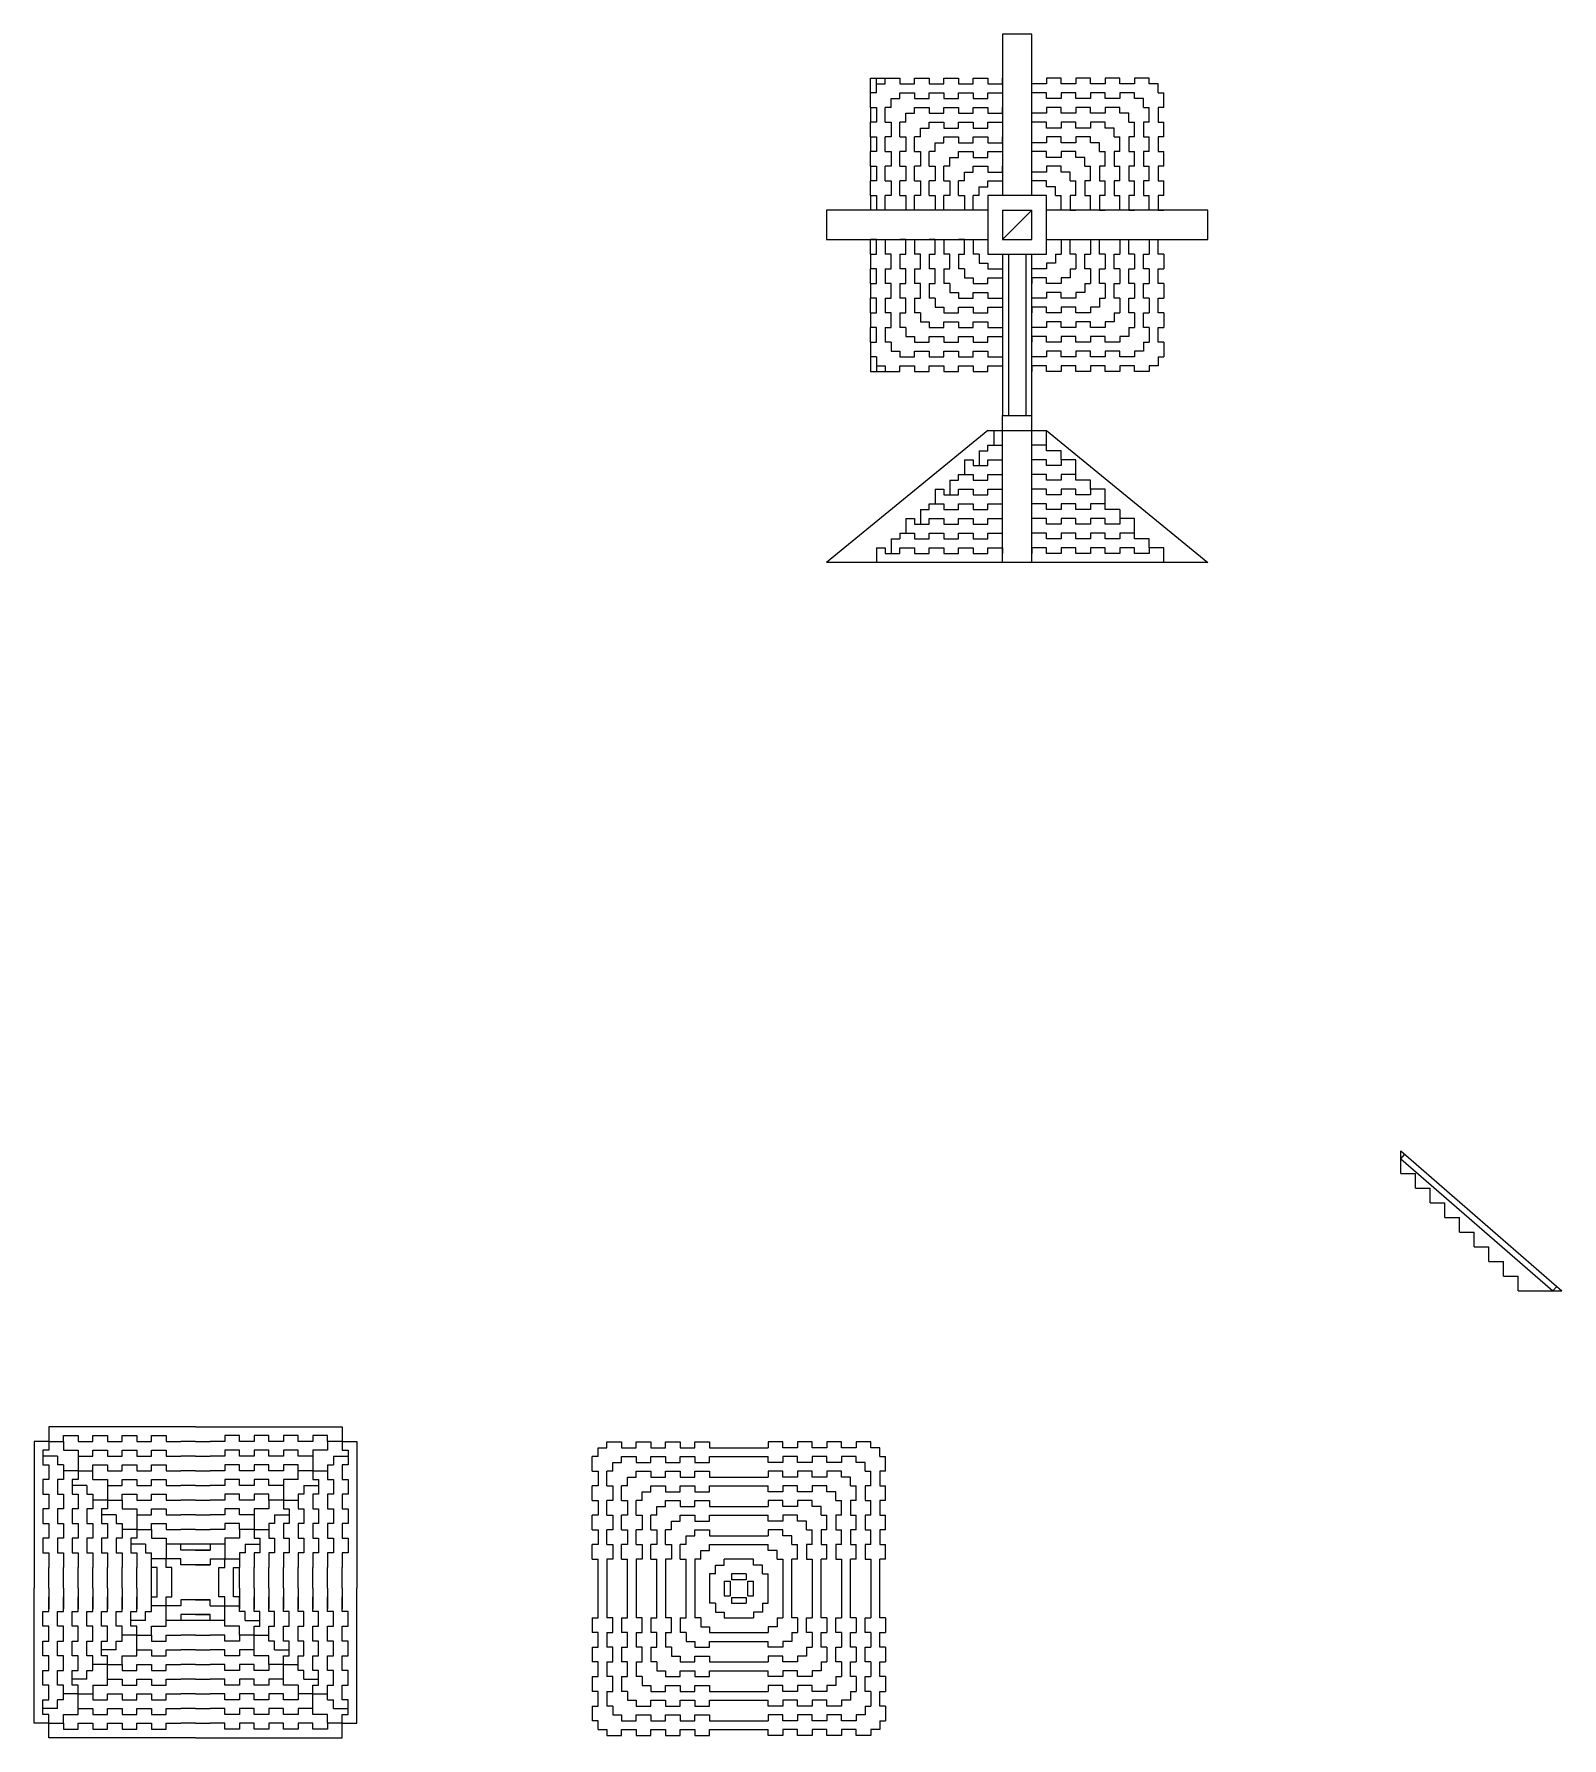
# Model space of a CAD drawing. Header units: millimetres. Extents: x -638 to 403, y -928 to 233.
import ezdxf

# ---------------------------------------------------------------- set-up
doc = ezdxf.new("R2010")
doc.units = ezdxf.units.MM

msp = doc.modelspace()

# ---------------------------------------------------------------- linework, layer by layer
for p, q in [((22, 233), (22, 123)), ((42, 233), (22, 233)), ((42, 233), (22, 233)), ((42, 123), (42, 233)), ((-64, 193), (-64, 203)), ((-64, 199), (-58, 199)), ((-58, 199), (-58, 203)), ((-48, 203), (-48, 199)), ((-48, 199), (-38, 199)), ((-38, 199), (-38, 203)), ((-28, 203), (-28, 199)), ((-28, 199), (-18, 199)), ((-18, 199), (-18, 203)), ((-8, 203), (-8, 199)), ((-8, 199), (2, 199)), ((2, 199), (2, 203)), ((12, 203), (12, 199)), ((12, 199), (22, 199)), ((22, 199), (22, 203)), ((42, 199), (42, 203)), ((52, 199), (42, 199)), ((52, 203), (52, 199)), ((62, 199), (62, 203)), ((72, 199), (62, 199)), ((72, 203), (72, 199)), ((82, 199), (82, 203)), ((92, 199), (82, 199)), ((92, 203), (92, 199)), ((102, 199), (102, 203)), ((112, 199), (102, 199)), ((112, 203), (112, 199)), ((122, 199), (122, 203)), ((-64, 193), (-68, 193)), ((-48, 189), (-48, 193)), ((-38, 193), (-38, 189)), ((-38, 189), (-28, 189)), ((-28, 189), (-28, 193)), ((-18, 193), (-18, 189)), ((-18, 189), (-8, 189)), ((-8, 189), (-8, 193)), ((2, 193), (2, 189)), ((2, 189), (12, 189)), ((12, 189), (12, 193)), ((52, 189), (52, 193)), ((62, 189), (52, 189)), ((62, 193), (62, 189)), ((72, 189), (72, 193)), ((82, 189), (72, 189)), ((82, 193), (82, 189)), ((92, 189), (92, 193)), ((102, 189), (92, 189)), ((102, 193), (102, 189)), ((112, 189), (112, 193)), ((128, 193), (132, 193)), ((-68, 183), (-64, 183)), ((-68, 183), (-68, 173)), ((-64, 183), (-64, 173)), ((-54, 183), (-58, 183)), ((-38, 179), (-38, 183)), ((-28, 183), (-28, 179)), ((-28, 179), (-18, 179)), ((-18, 179), (-18, 183)), ((-8, 183), (-8, 179)), ((-8, 179), (2, 179)), ((2, 179), (2, 183)), ((12, 183), (12, 179)), ((12, 179), (22, 179)), ((22, 179), (22, 183)), ((42, 179), (42, 183)), ((52, 179), (42, 179)), ((52, 183), (52, 179)), ((62, 179), (62, 183)), ((72, 179), (62, 179)), ((72, 183), (72, 179)), ((82, 179), (82, 183)), ((92, 179), (82, 179)), ((92, 183), (92, 179)), ((102, 179), (102, 183)), ((118, 183), (122, 183)), ((128, 183), (128, 173)), ((132, 183), (128, 183)), ((-64, 173), (-68, 173)), ((-68, 163), (-64, 163)), ((-68, 163), (-68, 153)), ((-64, 163), (-64, 153)), ((-58, 173), (-54, 173)), ((-54, 163), (-58, 163)), ((-54, 173), (-54, 163)), ((-44, 173), (-48, 173)), ((-48, 163), (-44, 163)), ((-44, 163), (-44, 153)), ((-34, 163), (-38, 163)), ((-28, 169), (-28, 173)), ((-18, 173), (-18, 169)), ((-18, 169), (-8, 169)), ((-18, 159), (-18, 163)), ((-8, 169), (-8, 173)), ((-8, 163), (-8, 159)), ((2, 173), (2, 169)), ((2, 169), (12, 169)), ((2, 159), (2, 163)), ((12, 169), (12, 173)), ((12, 163), (12, 159)), ((22, 159), (22, 163)), ((42, 159), (42, 163)), ((52, 169), (52, 173)), ((62, 169), (52, 169)), ((52, 163), (52, 159)), ((62, 173), (62, 169)), ((62, 159), (62, 163)), ((72, 169), (72, 173)), ((82, 169), (72, 169)), ((72, 163), (72, 159)), ((82, 173), (82, 169)), ((82, 159), (82, 163)), ((92, 169), (92, 173)), ((98, 163), (102, 163)), ((108, 173), (112, 173)), ((108, 163), (108, 153)), ((112, 163), (108, 163)), ((118, 173), (118, 163)), ((122, 173), (118, 173)), ((118, 163), (122, 163)), ((128, 173), (132, 173)), ((128, 163), (128, 153)), ((132, 163), (128, 163)), ((-64, 153), (-68, 153)), ((-58, 153), (-54, 153)), ((-54, 153), (-54, 143)), ((-44, 153), (-48, 153)), ((-38, 153), (-34, 153)), ((-34, 153), (-34, 143)), ((-24, 153), (-28, 153)), ((-8, 159), (2, 159)), ((-8, 149), (-8, 153)), ((2, 153), (2, 149)), ((12, 159), (22, 159)), ((12, 149), (12, 153)), ((52, 159), (42, 159)), ((52, 149), (52, 153)), ((72, 159), (62, 159)), ((62, 153), (62, 149)), ((72, 149), (72, 153)), ((88, 153), (92, 153)), ((98, 153), (98, 143)), ((102, 153), (98, 153)), ((108, 153), (112, 153)), ((118, 153), (118, 143)), ((122, 153), (118, 153)), ((128, 153), (132, 153)), ((-68, 143), (-64, 143)), ((-68, 143), (-68, 133)), ((-64, 143), (-64, 133)), ((-54, 143), (-58, 143)), ((-48, 143), (-44, 143)), ((-44, 143), (-44, 133)), ((-34, 143), (-38, 143)), ((-28, 143), (-24, 143)), ((-24, 143), (-24, 133)), ((-14, 143), (-18, 143)), ((2, 149), (12, 149)), ((2, 139), (2, 143)), ((12, 143), (12, 139)), ((22, 139), (22, 143)), ((42, 139), (42, 143)), ((62, 149), (52, 149)), ((52, 143), (52, 139)), ((62, 139), (62, 143)), ((78, 143), (82, 143)), ((88, 143), (88, 133)), ((92, 143), (88, 143)), ((98, 143), (102, 143)), ((108, 143), (108, 133)), ((112, 143), (108, 143)), ((118, 143), (122, 143)), ((128, 143), (128, 133)), ((132, 143), (128, 143)), ((-64, 133), (-68, 133)), ((-58, 133), (-54, 133)), ((-54, 133), (-54, 123)), ((-44, 133), (-48, 133)), ((-38, 133), (-34, 133)), ((-34, 133), (-34, 123)), ((-24, 133), (-28, 133)), ((-18, 133), (-14, 133)), ((-14, 133), (-14, 123)), ((-4, 133), (-8, 133)), ((12, 139), (22, 139)), ((12, 129), (12, 133)), ((52, 139), (42, 139)), ((52, 129), (52, 133)), ((68, 133), (72, 133)), ((78, 133), (78, 123)), ((82, 133), (78, 133)), ((88, 133), (92, 133)), ((98, 133), (98, 123)), ((102, 133), (98, 133)), ((108, 133), (112, 133)), ((118, 133), (118, 123)), ((122, 133), (118, 133)), ((128, 133), (132, 133)), ((-68, 123), (-64, 123)), ((-68, 123), (-68, 113)), ((-64, 123), (-64, 113)), ((-54, 123), (-58, 123)), ((-48, 123), (-44, 123)), ((-44, 123), (-44, 113)), ((-34, 123), (-38, 123)), ((-28, 123), (-24, 123)), ((-24, 123), (-24, 113)), ((-14, 123), (-18, 123)), ((-8, 123), (-4, 123)), ((-4, 123), (-4, 113)), ((6, 123), (2, 123)), ((58, 123), (62, 123)), ((68, 123), (68, 113)), ((72, 123), (68, 123)), ((78, 123), (82, 123)), ((88, 123), (88, 113)), ((92, 123), (88, 123)), ((98, 123), (102, 123)), ((108, 123), (108, 113)), ((112, 123), (108, 123)), ((118, 123), (122, 123)), ((128, 123), (128, 113)), ((132, 123), (128, 123)), ((12, 113), (-98, 113)), ((-98, 113), (-98, 93)), ((-98, 113), (-98, 93)), ((-64, 113), (-68, 113)), ((-44, 113), (-48, 113)), ((-24, 113), (-28, 113)), ((-4, 113), (-8, 113)), ((22, 113), (22, 93)), ((22, 93), (42, 113)), ((22, 113), (42, 113)), ((42, 93), (42, 113)), ((162, 113), (52, 113)), ((68, 113), (72, 113)), ((88, 113), (92, 113)), ((108, 113), (112, 113)), ((128, 113), (132, 113)), ((162, 93), (162, 113)), ((162, 93), (162, 113)), ((-98, 93), (12, 93)), ((-64, 93), (-68, 93)), ((-68, 83), (-68, 93)), ((-64, 83), (-64, 93)), ((-44, 93), (-48, 93)), ((-44, 83), (-44, 93)), ((-24, 93), (-28, 93)), ((-24, 83), (-24, 93)), ((-4, 93), (-8, 93)), ((-4, 83), (-4, 93)), ((22, 93), (42, 93)), ((52, 93), (162, 93)), ((68, 83), (68, 93)), ((68, 93), (72, 93)), ((88, 83), (88, 93)), ((88, 93), (92, 93)), ((108, 83), (108, 93)), ((108, 93), (112, 93)), ((128, 83), (128, 93)), ((128, 93), (132, 93)), ((-68, 83), (-64, 83)), ((-54, 83), (-58, 83)), ((-54, 73), (-54, 83)), ((-48, 83), (-44, 83)), ((-34, 83), (-38, 83)), ((-34, 73), (-34, 83)), ((-28, 83), (-24, 83)), ((-14, 83), (-18, 83)), ((-14, 73), (-14, 83)), ((-8, 83), (-4, 83)), ((6, 83), (2, 83)), ((22, 83), (22, -27)), ((26, 83), (26, -27)), ((38, -27), (38, 83)), ((42, -27), (42, 83)), ((58, 83), (62, 83)), ((72, 83), (68, 83)), ((78, 73), (78, 83)), ((78, 83), (82, 83)), ((92, 83), (88, 83)), ((98, 73), (98, 83)), ((98, 83), (102, 83)), ((112, 83), (108, 83)), ((118, 73), (118, 83)), ((118, 83), (122, 83)), ((132, 83), (128, 83)), ((-64, 73), (-68, 73)), ((-68, 63), (-68, 73)), ((-64, 63), (-64, 73)), ((-58, 73), (-54, 73)), ((-44, 73), (-48, 73)), ((-44, 63), (-44, 73)), ((-38, 73), (-34, 73)), ((-24, 73), (-28, 73)), ((-24, 63), (-24, 73)), ((-18, 73), (-14, 73)), ((-4, 73), (-8, 73)), ((12, 77), (12, 73)), ((52, 77), (52, 73)), ((68, 73), (72, 73)), ((82, 73), (78, 73)), ((88, 63), (88, 73)), ((88, 73), (92, 73)), ((102, 73), (98, 73)), ((108, 63), (108, 73)), ((108, 73), (112, 73)), ((122, 73), (118, 73)), ((128, 63), (128, 73)), ((128, 73), (132, 73)), ((-68, 63), (-64, 63)), ((-54, 63), (-58, 63)), ((-54, 53), (-54, 63)), ((-48, 63), (-44, 63)), ((-34, 63), (-38, 63)), ((-34, 53), (-34, 63)), ((-28, 63), (-24, 63)), ((-14, 63), (-18, 63)), ((2, 67), (2, 63)), ((12, 67), (22, 67)), ((12, 63), (12, 67)), ((22, 67), (22, 63)), ((52, 67), (42, 67)), ((42, 67), (42, 63)), ((52, 63), (52, 67)), ((62, 67), (62, 63)), ((78, 63), (82, 63)), ((92, 63), (88, 63)), ((98, 53), (98, 63)), ((98, 63), (102, 63)), ((112, 63), (108, 63)), ((118, 53), (118, 63)), ((118, 63), (122, 63)), ((132, 63), (128, 63)), ((-64, 53), (-68, 53)), ((-68, 43), (-68, 53)), ((-64, 43), (-64, 53)), ((-58, 53), (-54, 53)), ((-44, 53), (-48, 53)), ((-44, 43), (-44, 53)), ((-38, 53), (-34, 53)), ((-24, 53), (-28, 53)), ((-18, 47), (-18, 43)), ((-8, 57), (-8, 53)), ((-8, 47), (2, 47)), ((-8, 43), (-8, 47)), ((2, 57), (12, 57)), ((2, 53), (2, 57)), ((2, 47), (2, 43)), ((12, 57), (12, 53)), ((12, 47), (22, 47)), ((12, 43), (12, 47)), ((22, 47), (22, 43)), ((52, 47), (42, 47)), ((42, 47), (42, 43)), ((62, 57), (52, 57)), ((52, 57), (52, 53)), ((52, 43), (52, 47)), ((62, 53), (62, 57)), ((72, 47), (62, 47)), ((62, 47), (62, 43)), ((72, 57), (72, 53)), ((72, 43), (72, 47)), ((82, 47), (82, 43)), ((88, 53), (92, 53)), ((102, 53), (98, 53)), ((108, 43), (108, 53)), ((108, 53), (112, 53)), ((122, 53), (118, 53)), ((128, 43), (128, 53)), ((128, 53), (132, 53)), ((-68, 43), (-64, 43)), ((-54, 43), (-58, 43)), ((-54, 33), (-54, 43)), ((-48, 43), (-44, 43)), ((-34, 43), (-38, 43)), ((-28, 37), (-28, 33)), ((-18, 37), (-8, 37)), ((-18, 33), (-18, 37)), ((-8, 37), (-8, 33)), ((2, 37), (12, 37)), ((2, 33), (2, 37)), ((12, 37), (12, 33)), ((62, 37), (52, 37)), ((52, 37), (52, 33)), ((62, 33), (62, 37)), ((82, 37), (72, 37)), ((72, 37), (72, 33)), ((82, 33), (82, 37)), ((92, 37), (92, 33)), ((98, 43), (102, 43)), ((112, 43), (108, 43)), ((118, 33), (118, 43)), ((118, 43), (122, 43)), ((132, 43), (128, 43)), ((-64, 33), (-68, 33)), ((-68, 23), (-68, 33)), ((-64, 23), (-64, 33)), ((-58, 33), (-54, 33)), ((-44, 33), (-48, 33)), ((-38, 27), (-38, 23)), ((-28, 27), (-18, 27)), ((-28, 23), (-28, 27)), ((-18, 27), (-18, 23)), ((-8, 27), (2, 27)), ((-8, 23), (-8, 27)), ((2, 27), (2, 23)), ((12, 27), (22, 27)), ((12, 23), (12, 27)), ((22, 27), (22, 23)), ((52, 27), (42, 27)), ((42, 27), (42, 23)), ((52, 23), (52, 27)), ((72, 27), (62, 27)), ((62, 27), (62, 23)), ((72, 23), (72, 27)), ((92, 27), (82, 27)), ((82, 27), (82, 23)), ((92, 23), (92, 27)), ((102, 27), (102, 23)), ((108, 33), (112, 33)), ((122, 33), (118, 33)), ((128, 23), (128, 33)), ((128, 33), (132, 33)), ((-68, 23), (-64, 23)), ((-64, 13), (-68, 13)), ((-64, 13), (-64, 3)), ((-54, 23), (-58, 23)), ((-48, 17), (-48, 13)), ((-38, 17), (-28, 17)), ((-38, 13), (-38, 17)), ((-28, 17), (-28, 13)), ((-18, 17), (-8, 17)), ((-18, 13), (-18, 17)), ((-8, 17), (-8, 13)), ((2, 17), (12, 17)), ((2, 13), (2, 17)), ((12, 17), (12, 13)), ((62, 17), (52, 17)), ((52, 17), (52, 13)), ((62, 13), (62, 17)), ((82, 17), (72, 17)), ((72, 17), (72, 13)), ((82, 13), (82, 17)), ((102, 17), (92, 17)), ((92, 17), (92, 13)), ((102, 13), (102, 17)), ((112, 17), (112, 13)), ((118, 23), (122, 23)), ((132, 23), (128, 23)), ((128, 13), (132, 13)), ((-64, 7), (-58, 7)), ((-58, 7), (-58, 3)), ((-48, 7), (-38, 7)), ((-48, 3), (-48, 7)), ((-38, 7), (-38, 3)), ((-28, 7), (-18, 7)), ((-28, 3), (-28, 7)), ((-18, 7), (-18, 3)), ((-8, 7), (2, 7)), ((-8, 3), (-8, 7)), ((2, 7), (2, 3)), ((12, 7), (22, 7)), ((12, 3), (12, 7)), ((22, 7), (22, 3)), ((52, 7), (42, 7)), ((42, 7), (42, 3)), ((52, 3), (52, 7)), ((72, 7), (62, 7)), ((62, 7), (62, 3)), ((72, 3), (72, 7)), ((92, 7), (82, 7)), ((82, 7), (82, 3)), ((92, 3), (92, 7)), ((112, 7), (102, 7)), ((102, 7), (102, 3)), ((112, 3), (112, 7)), ((122, 7), (122, 3)), ((22, -127), (22, -27)), ((22, -27), (42, -27)), ((22, -27), (42, -27)), ((22, -27), (42, -27)), ((42, -127), (42, -27)), ((12, -37), (-98, -127)), ((12, -37), (52, -37)), ((16, -37), (16, -47)), ((52, -37), (162, -127)), ((52, -47), (52, -37)), ((-4, -57), (-4, -67)), ((2, -57), (2, -61)), ((6, -51), (6, -61)), ((12, -51), (12, -47)), ((12, -61), (12, -57)), ((52, -47), (42, -47)), ((52, -47), (42, -47)), ((52, -57), (42, -57)), ((52, -51), (52, -47)), ((52, -61), (52, -57)), ((62, -57), (62, -51)), ((62, -57), (62, -61)), ((72, -57), (62, -57)), ((72, -67), (72, -57)), ((72, -61), (72, -57)), ((-8, -71), (-8, -67)), ((2, -67), (2, -71)), ((12, -71), (12, -67)), ((52, -67), (42, -67)), ((52, -71), (52, -67)), ((62, -67), (62, -71)), ((72, -67), (62, -67)), ((72, -71), (72, -67)), ((-24, -77), (-24, -87)), ((-18, -77), (-18, -81)), ((-14, -71), (-14, -81)), ((-8, -81), (-8, -77)), ((2, -77), (2, -81)), ((12, -81), (12, -77)), ((52, -77), (42, -77)), ((52, -81), (52, -77)), ((62, -77), (62, -81)), ((72, -77), (62, -77)), ((72, -81), (72, -77)), ((82, -77), (82, -71)), ((82, -77), (82, -81)), ((92, -77), (82, -77)), ((92, -87), (92, -77)), ((92, -81), (92, -77)), ((-34, -91), (-34, -101)), ((-28, -91), (-28, -87)), ((-18, -87), (-18, -91)), ((-8, -91), (-8, -87)), ((2, -87), (2, -91)), ((12, -91), (12, -87)), ((52, -87), (42, -87)), ((52, -91), (52, -87)), ((62, -87), (62, -91)), ((72, -87), (62, -87)), ((72, -91), (72, -87)), ((82, -87), (82, -91)), ((92, -87), (82, -87)), ((92, -91), (92, -87)), ((102, -91), (102, -101)), ((-44, -97), (-44, -107)), ((-38, -97), (-38, -101)), ((-28, -101), (-28, -97)), ((-18, -97), (-18, -101)), ((-8, -101), (-8, -97)), ((2, -97), (2, -101)), ((12, -101), (12, -97)), ((52, -97), (42, -97)), ((52, -101), (52, -97)), ((62, -97), (62, -101)), ((72, -97), (62, -97)), ((72, -101), (72, -97)), ((82, -97), (82, -101)), ((92, -97), (82, -97)), ((92, -101), (92, -97)), ((112, -97), (102, -97)), ((112, -107), (112, -97)), ((-54, -111), (-54, -121)), ((-54, -111), (-48, -111)), ((-48, -107), (-48, -111)), ((-38, -107), (-38, -111)), ((-28, -111), (-28, -107)), ((-18, -107), (-18, -111)), ((-8, -111), (-8, -107)), ((2, -107), (2, -111)), ((12, -111), (12, -107)), ((52, -107), (42, -107)), ((52, -111), (52, -107)), ((62, -107), (62, -111)), ((72, -107), (62, -107)), ((72, -111), (72, -107)), ((82, -107), (82, -111)), ((92, -107), (82, -107)), ((92, -111), (92, -107)), ((112, -107), (102, -107)), ((102, -107), (102, -111)), ((112, -111), (112, -107)), ((122, -117), (122, -111)), ((162, -127), (-98, -127)), ((-64, -117), (-64, -127)), ((-64, -117), (-58, -117)), ((-58, -117), (-58, -121)), ((-48, -117), (-38, -117)), ((-48, -121), (-48, -117)), ((-38, -117), (-38, -121)), ((-28, -117), (-18, -117)), ((-28, -121), (-28, -117)), ((-18, -117), (-18, -121)), ((-8, -117), (2, -117)), ((-8, -121), (-8, -117)), ((2, -117), (2, -121)), ((12, -117), (22, -117)), ((12, -121), (12, -117)), ((22, -117), (22, -121)), ((52, -117), (42, -117)), ((42, -117), (42, -121)), ((52, -121), (52, -117)), ((72, -117), (62, -117)), ((62, -117), (62, -121)), ((72, -121), (72, -117)), ((92, -117), (82, -117)), ((82, -117), (82, -121)), ((92, -121), (92, -117)), ((112, -117), (102, -117)), ((102, -117), (102, -121)), ((112, -121), (112, -117)), ((132, -117), (122, -117)), ((122, -117), (122, -121)), ((132, -127), (132, -117)), ((293.5, -543.3), (293.5, -528)), ((293.5, -528), (403.2, -623.3)), ((293.5, -533.3), (296.1, -530.3)), ((293.5, -533.3), (397.1, -623.3)), ((293.5, -543.3), (303.5, -543.3)), ((303.5, -553.3), (303.5, -543.3)), ((303.5, -553.3), (313.5, -553.3)), ((313.5, -563.3), (313.5, -553.3)), ((313.5, -563.3), (323.5, -563.3)), ((323.5, -573.3), (323.5, -563.3)), ((323.5, -573.3), (333.5, -573.3)), ((333.5, -583.3), (333.5, -573.3)), ((333.5, -583.3), (343.5, -583.3)), ((343.5, -593.3), (343.5, -583.3)), ((343.5, -593.3), (353.5, -593.3)), ((353.5, -603.3), (353.5, -593.3)), ((353.5, -603.3), (363.5, -603.3)), ((363.5, -613.3), (363.5, -603.3)), ((363.5, -613.3), (373.5, -613.3)), ((373.5, -623.3), (373.5, -613.3)), ((373.5, -623.3), (403.2, -623.3)), ((397.1, -623.3), (399.8, -620.3)), ((-628.1, -715.9), (-628.1, -725.9)), ((-528.1, -715.9), (-628.1, -715.9)), ((-528.1, -715.9), (-428.1, -715.9)), ((-428.1, -715.9), (-428.1, -725.9)), ((-628.1, -725.9), (-618.1, -725.9)), ((-618.1, -725.9), (-618.1, -721.9)), ((-618.1, -725.9), (-618.1, -731.9)), ((-608.1, -721.9), (-608.1, -725.9)), ((-608.1, -725.9), (-598.1, -725.9)), ((-598.1, -725.9), (-598.1, -721.9)), ((-588.1, -721.9), (-588.1, -725.9)), ((-588.1, -725.9), (-578.1, -725.9)), ((-578.1, -725.9), (-578.1, -721.9)), ((-568.1, -721.9), (-568.1, -725.9)), ((-568.1, -725.9), (-558.1, -725.9)), ((-558.1, -725.9), (-558.1, -721.9)), ((-548.1, -721.9), (-548.1, -725.9)), ((-548.1, -725.9), (-538.1, -725.9)), ((-528.1, -725.9), (-538.1, -725.9)), ((-528.1, -725.9), (-518.1, -725.9)), ((-508.1, -725.9), (-518.1, -725.9)), ((-508.1, -721.9), (-508.1, -725.9)), ((-498.1, -725.9), (-498.1, -721.9)), ((-488.1, -725.9), (-498.1, -725.9)), ((-488.1, -721.9), (-488.1, -725.9)), ((-478.1, -725.9), (-478.1, -721.9)), ((-468.1, -725.9), (-478.1, -725.9)), ((-468.1, -721.9), (-468.1, -725.9)), ((-458.1, -725.9), (-458.1, -721.9)), ((-448.1, -725.9), (-458.1, -725.9)), ((-448.1, -721.9), (-448.1, -725.9)), ((-438.1, -725.9), (-438.1, -721.9)), ((-438.1, -725.9), (-438.1, -731.9)), ((-428.1, -725.9), (-438.1, -725.9)), ((-253.7, -736.2), (-253.7, -730.2)), ((-253.7, -730.2), (-247.7, -730.2)), ((-247.7, -730.2), (-247.7, -726.2)), ((-237.7, -726.2), (-237.7, -730.2)), ((-237.7, -730.2), (-227.7, -730.2)), ((-227.7, -730.2), (-227.7, -726.2)), ((-217.7, -726.2), (-217.7, -730.2)), ((-217.7, -730.2), (-207.7, -730.2)), ((-207.7, -730.2), (-207.7, -726.2)), ((-197.7, -726.2), (-197.7, -730.2)), ((-197.7, -730.2), (-187.7, -730.2)), ((-187.7, -730.2), (-187.7, -726.2)), ((-177.7, -726.2), (-177.7, -730.2)), ((-177.7, -730.2), (-137.7, -730.2)), ((-137.7, -726.2), (-137.7, -730.2)), ((-127.7, -730.2), (-127.7, -726.2)), ((-117.7, -730.2), (-127.7, -730.2)), ((-117.7, -726.2), (-117.7, -730.2)), ((-107.7, -730.2), (-107.7, -726.2)), ((-97.7, -730.2), (-107.7, -730.2)), ((-97.7, -726.2), (-97.7, -730.2)), ((-87.7, -730.2), (-87.7, -726.2)), ((-77.7, -730.2), (-87.7, -730.2)), ((-77.7, -726.2), (-77.7, -730.2)), ((-67.7, -730.2), (-67.7, -726.2)), ((-608.1, -731.9), (-608.1, -735.9)), ((-608.1, -735.9), (-598.1, -735.9)), ((-608.1, -735.9), (-608.1, -745.9)), ((-598.1, -735.9), (-598.1, -731.9)), ((-598.1, -751.9), (-598.1, -741.9)), ((-588.1, -731.9), (-588.1, -735.9)), ((-588.1, -735.9), (-578.1, -735.9)), ((-588.1, -741.9), (-588.1, -745.9)), ((-578.1, -735.9), (-578.1, -731.9)), ((-578.1, -745.9), (-578.1, -741.9)), ((-568.1, -731.9), (-568.1, -735.9)), ((-568.1, -735.9), (-558.1, -735.9)), ((-568.1, -741.9), (-568.1, -745.9)), ((-558.1, -735.9), (-558.1, -731.9)), ((-558.1, -745.9), (-558.1, -741.9)), ((-548.1, -731.9), (-548.1, -735.9)), ((-548.1, -735.9), (-538.1, -735.9)), ((-548.1, -741.9), (-548.1, -745.9)), ((-528.1, -735.9), (-538.1, -735.9)), ((-528.1, -735.9), (-518.1, -735.9)), ((-508.1, -735.9), (-518.1, -735.9)), ((-508.1, -731.9), (-508.1, -735.9)), ((-508.1, -741.9), (-508.1, -745.9)), ((-498.1, -735.9), (-498.1, -731.9)), ((-488.1, -735.9), (-498.1, -735.9)), ((-498.1, -745.9), (-498.1, -741.9)), ((-488.1, -731.9), (-488.1, -735.9)), ((-488.1, -741.9), (-488.1, -745.9)), ((-478.1, -735.9), (-478.1, -731.9)), ((-468.1, -735.9), (-478.1, -735.9)), ((-478.1, -745.9), (-478.1, -741.9)), ((-468.1, -731.9), (-468.1, -735.9)), ((-468.1, -741.9), (-468.1, -745.9)), ((-458.1, -735.9), (-458.1, -731.9)), ((-448.1, -735.9), (-458.1, -735.9)), ((-458.1, -751.9), (-458.1, -741.9)), ((-448.1, -731.9), (-448.1, -735.9)), ((-448.1, -735.9), (-448.1, -745.9)), ((-253.7, -736.2), (-257.7, -736.2)), ((-237.7, -740.2), (-237.7, -736.2)), ((-227.7, -736.2), (-227.7, -740.2)), ((-227.7, -740.2), (-217.7, -740.2)), ((-217.7, -740.2), (-217.7, -736.2)), ((-207.7, -736.2), (-207.7, -740.2)), ((-207.7, -740.2), (-197.7, -740.2)), ((-197.7, -740.2), (-197.7, -736.2)), ((-187.7, -736.2), (-187.7, -740.2)), ((-187.7, -740.2), (-177.7, -740.2)), ((-177.7, -740.2), (-177.7, -736.2)), ((-137.7, -740.2), (-137.7, -736.2)), ((-127.7, -740.2), (-137.7, -740.2)), ((-127.7, -736.2), (-127.7, -740.2)), ((-117.7, -740.2), (-117.7, -736.2)), ((-107.7, -740.2), (-117.7, -740.2)), ((-107.7, -736.2), (-107.7, -740.2)), ((-97.7, -740.2), (-97.7, -736.2)), ((-87.7, -740.2), (-97.7, -740.2)), ((-87.7, -736.2), (-87.7, -740.2)), ((-77.7, -740.2), (-77.7, -736.2)), ((-61.7, -736.2), (-57.7, -736.2)), ((-608.1, -745.9), (-598.1, -745.9)), ((-588.1, -745.9), (-578.1, -745.9)), ((-588.1, -751.9), (-588.1, -755.9)), ((-578.1, -755.9), (-578.1, -751.9)), ((-568.1, -745.9), (-558.1, -745.9)), ((-568.1, -751.9), (-568.1, -755.9)), ((-558.1, -755.9), (-558.1, -751.9)), ((-548.1, -745.9), (-538.1, -745.9)), ((-548.1, -751.9), (-548.1, -755.9)), ((-528.1, -745.9), (-538.1, -745.9)), ((-528.1, -745.9), (-518.1, -745.9)), ((-508.1, -745.9), (-518.1, -745.9)), ((-508.1, -751.9), (-508.1, -755.9)), ((-488.1, -745.9), (-498.1, -745.9)), ((-498.1, -755.9), (-498.1, -751.9)), ((-488.1, -751.9), (-488.1, -755.9)), ((-468.1, -745.9), (-478.1, -745.9)), ((-478.1, -755.9), (-478.1, -751.9)), ((-468.1, -751.9), (-468.1, -755.9)), ((-448.1, -745.9), (-458.1, -745.9)), ((-257.7, -746.2), (-253.7, -746.2)), ((-253.7, -746.2), (-253.7, -756.2)), ((-243.7, -746.2), (-247.7, -746.2)), ((-227.7, -750.2), (-227.7, -746.2)), ((-217.7, -746.2), (-217.7, -750.2)), ((-217.7, -750.2), (-207.7, -750.2)), ((-207.7, -750.2), (-207.7, -746.2)), ((-197.7, -746.2), (-197.7, -750.2)), ((-197.7, -750.2), (-187.7, -750.2)), ((-187.7, -750.2), (-187.7, -746.2)), ((-177.7, -746.2), (-177.7, -750.2)), ((-177.7, -750.2), (-137.7, -750.2)), ((-137.7, -746.2), (-137.7, -750.2)), ((-127.7, -750.2), (-127.7, -746.2)), ((-117.7, -750.2), (-127.7, -750.2)), ((-117.7, -746.2), (-117.7, -750.2)), ((-107.7, -750.2), (-107.7, -746.2)), ((-97.7, -750.2), (-107.7, -750.2)), ((-97.7, -746.2), (-97.7, -750.2)), ((-87.7, -750.2), (-87.7, -746.2)), ((-71.7, -746.2), (-67.7, -746.2)), ((-61.7, -746.2), (-61.7, -756.2)), ((-57.7, -746.2), (-61.7, -746.2)), ((-588.1, -755.9), (-588.1, -765.9)), ((-588.1, -755.9), (-578.1, -755.9)), ((-588.1, -761.9), (-588.1, -765.9)), ((-588.1, -765.9), (-578.1, -765.9)), ((-578.1, -765.9), (-578.1, -761.9)), ((-578.1, -765.9), (-578.1, -771.9)), ((-568.1, -755.9), (-558.1, -755.9)), ((-568.1, -761.9), (-568.1, -765.9)), ((-568.1, -765.9), (-558.1, -765.9)), ((-558.1, -765.9), (-558.1, -761.9)), ((-548.1, -755.9), (-538.1, -755.9)), ((-548.1, -761.9), (-548.1, -765.9)), ((-548.1, -765.9), (-538.1, -765.9)), ((-528.1, -755.9), (-538.1, -755.9)), ((-528.1, -765.9), (-538.1, -765.9)), ((-528.1, -755.9), (-518.1, -755.9)), ((-528.1, -765.9), (-518.1, -765.9)), ((-508.1, -755.9), (-518.1, -755.9)), ((-508.1, -765.9), (-518.1, -765.9)), ((-508.1, -761.9), (-508.1, -765.9)), ((-488.1, -755.9), (-498.1, -755.9)), ((-498.1, -765.9), (-498.1, -761.9)), ((-488.1, -765.9), (-498.1, -765.9)), ((-488.1, -761.9), (-488.1, -765.9)), ((-468.1, -755.9), (-478.1, -755.9)), ((-478.1, -765.9), (-478.1, -761.9)), ((-478.1, -765.9), (-478.1, -771.9)), ((-468.1, -765.9), (-478.1, -765.9)), ((-468.1, -755.9), (-468.1, -765.9)), ((-468.1, -761.9), (-468.1, -765.9)), ((-253.7, -756.2), (-257.7, -756.2)), ((-257.7, -766.2), (-253.7, -766.2)), ((-253.7, -766.2), (-253.7, -776.2)), ((-247.7, -756.2), (-243.7, -756.2)), ((-243.7, -766.2), (-247.7, -766.2)), ((-243.7, -756.2), (-243.7, -766.2)), ((-233.7, -756.2), (-237.7, -756.2)), ((-237.7, -766.2), (-233.7, -766.2)), ((-233.7, -766.2), (-233.7, -776.2)), ((-223.7, -766.2), (-227.7, -766.2)), ((-217.7, -760.2), (-217.7, -756.2)), ((-207.7, -756.2), (-207.7, -760.2)), ((-207.7, -760.2), (-197.7, -760.2)), ((-207.7, -770.2), (-207.7, -766.2)), ((-197.7, -760.2), (-197.7, -756.2)), ((-197.7, -766.2), (-197.7, -770.2)), ((-187.7, -756.2), (-187.7, -760.2)), ((-187.7, -760.2), (-177.7, -760.2)), ((-187.7, -770.2), (-187.7, -766.2)), ((-177.7, -760.2), (-177.7, -756.2)), ((-177.7, -766.2), (-177.7, -770.2)), ((-137.7, -760.2), (-137.7, -756.2)), ((-127.7, -760.2), (-137.7, -760.2)), ((-137.7, -766.2), (-137.7, -770.2)), ((-127.7, -756.2), (-127.7, -760.2)), ((-127.7, -770.2), (-127.7, -766.2)), ((-117.7, -760.2), (-117.7, -756.2)), ((-107.7, -760.2), (-117.7, -760.2)), ((-117.7, -766.2), (-117.7, -770.2)), ((-107.7, -756.2), (-107.7, -760.2)), ((-107.7, -770.2), (-107.7, -766.2)), ((-97.7, -760.2), (-97.7, -756.2)), ((-91.7, -766.2), (-87.7, -766.2)), ((-81.7, -756.2), (-77.7, -756.2)), ((-81.7, -766.2), (-81.7, -776.2)), ((-77.7, -766.2), (-81.7, -766.2)), ((-71.7, -756.2), (-71.7, -766.2)), ((-67.7, -756.2), (-71.7, -756.2)), ((-71.7, -766.2), (-67.7, -766.2)), ((-61.7, -756.2), (-57.7, -756.2)), ((-61.7, -766.2), (-61.7, -776.2)), ((-57.7, -766.2), (-61.7, -766.2)), ((-568.1, -771.9), (-568.1, -775.9)), ((-568.1, -775.9), (-568.1, -785.9)), ((-568.1, -775.9), (-558.1, -775.9)), ((-558.1, -775.9), (-558.1, -771.9)), ((-548.1, -771.9), (-548.1, -775.9)), ((-548.1, -775.9), (-538.1, -775.9)), ((-528.1, -775.9), (-538.1, -775.9)), ((-528.1, -775.9), (-518.1, -775.9)), ((-508.1, -775.9), (-518.1, -775.9)), ((-508.1, -771.9), (-508.1, -775.9)), ((-498.1, -775.9), (-498.1, -771.9)), ((-488.1, -775.9), (-498.1, -775.9)), ((-488.1, -771.9), (-488.1, -775.9)), ((-488.1, -775.9), (-488.1, -785.9)), ((-253.7, -776.2), (-257.7, -776.2)), ((-247.7, -776.2), (-243.7, -776.2)), ((-243.7, -776.2), (-243.7, -786.2)), ((-233.7, -776.2), (-237.7, -776.2)), ((-227.7, -776.2), (-223.7, -776.2)), ((-223.7, -776.2), (-223.7, -786.2)), ((-213.7, -776.2), (-217.7, -776.2)), ((-197.7, -770.2), (-187.7, -770.2)), ((-197.7, -780.2), (-197.7, -776.2)), ((-187.7, -776.2), (-187.7, -780.2)), ((-177.7, -770.2), (-137.7, -770.2)), ((-177.7, -780.2), (-177.7, -776.2)), ((-137.7, -780.2), (-137.7, -776.2)), ((-117.7, -770.2), (-127.7, -770.2)), ((-127.7, -776.2), (-127.7, -780.2)), ((-117.7, -780.2), (-117.7, -776.2)), ((-101.7, -776.2), (-97.7, -776.2)), ((-91.7, -776.2), (-91.7, -786.2)), ((-87.7, -776.2), (-91.7, -776.2)), ((-81.7, -776.2), (-77.7, -776.2)), ((-71.7, -776.2), (-71.7, -786.2)), ((-67.7, -776.2), (-71.7, -776.2)), ((-61.7, -776.2), (-57.7, -776.2)), ((-568.1, -781.9), (-568.1, -785.9)), ((-568.1, -785.9), (-558.1, -785.9)), ((-558.1, -785.9), (-558.1, -781.9)), ((-558.1, -785.9), (-558.1, -791.9)), ((-548.1, -781.9), (-548.1, -785.9)), ((-548.1, -785.9), (-538.1, -785.9)), ((-528.1, -785.9), (-538.1, -785.9)), ((-528.1, -785.9), (-518.1, -785.9)), ((-508.1, -785.9), (-518.1, -785.9)), ((-508.1, -781.9), (-508.1, -785.9)), ((-498.1, -785.9), (-498.1, -781.9)), ((-498.1, -785.9), (-498.1, -791.9)), ((-488.1, -785.9), (-498.1, -785.9)), ((-488.1, -781.9), (-488.1, -785.9)), ((-257.7, -786.2), (-253.7, -786.2)), ((-253.7, -786.2), (-253.7, -796.2)), ((-243.7, -786.2), (-247.7, -786.2)), ((-237.7, -786.2), (-233.7, -786.2)), ((-233.7, -786.2), (-233.7, -796.2)), ((-223.7, -786.2), (-227.7, -786.2)), ((-217.7, -786.2), (-213.7, -786.2)), ((-213.7, -786.2), (-213.7, -796.2)), ((-203.7, -786.2), (-207.7, -786.2)), ((-187.7, -780.2), (-177.7, -780.2)), ((-187.7, -790.2), (-187.7, -786.2)), ((-177.7, -786.2), (-177.7, -790.2)), ((-127.7, -780.2), (-137.7, -780.2)), ((-137.7, -786.2), (-137.7, -790.2)), ((-127.7, -790.2), (-127.7, -786.2)), ((-111.7, -786.2), (-107.7, -786.2)), ((-101.7, -786.2), (-101.7, -796.2)), ((-97.7, -786.2), (-101.7, -786.2)), ((-91.7, -786.2), (-87.7, -786.2)), ((-81.7, -786.2), (-81.7, -796.2)), ((-77.7, -786.2), (-81.7, -786.2)), ((-71.7, -786.2), (-67.7, -786.2)), ((-61.7, -786.2), (-61.7, -796.2)), ((-57.7, -786.2), (-61.7, -786.2)), ((-548.1, -791.9), (-548.1, -795.9)), ((-548.1, -795.9), (-548.1, -805.9)), ((-508.1, -795.9), (-548.1, -795.9)), ((-528.1, -799.9), (-538.1, -799.9)), ((-528.1, -799.9), (-538.1, -799.9)), ((-528.1, -799.9), (-518.1, -799.9)), ((-528.1, -799.9), (-518.1, -799.9)), ((-508.1, -795.9), (-518.1, -795.9)), ((-508.1, -791.9), (-508.1, -795.9)), ((-508.1, -795.9), (-508.1, -805.9)), ((-253.7, -796.2), (-257.7, -796.2)), ((-247.7, -796.2), (-243.7, -796.2)), ((-243.7, -796.2), (-243.7, -806.2)), ((-233.7, -796.2), (-237.7, -796.2)), ((-227.7, -796.2), (-223.7, -796.2)), ((-223.7, -796.2), (-223.7, -806.2)), ((-213.7, -796.2), (-217.7, -796.2)), ((-207.7, -796.2), (-203.7, -796.2)), ((-203.7, -796.2), (-203.7, -806.2)), ((-193.7, -796.2), (-197.7, -796.2)), ((-177.7, -790.2), (-137.7, -790.2)), ((-177.7, -800.2), (-177.7, -796.2)), ((-137.7, -800.2), (-137.7, -796.2)), ((-121.7, -796.2), (-117.7, -796.2)), ((-111.7, -796.2), (-111.7, -806.2)), ((-107.7, -796.2), (-111.7, -796.2)), ((-101.7, -796.2), (-97.7, -796.2)), ((-91.7, -796.2), (-91.7, -806.2)), ((-87.7, -796.2), (-91.7, -796.2)), ((-81.7, -796.2), (-77.7, -796.2)), ((-71.7, -796.2), (-71.7, -806.2)), ((-67.7, -796.2), (-71.7, -796.2)), ((-61.7, -796.2), (-57.7, -796.2)), ((-538.1, -805.9), (-548.1, -805.9)), ((-528.1, -809.9), (-538.1, -809.9)), ((-528.1, -809.9), (-538.1, -809.9)), ((-528.1, -809.9), (-518.1, -809.9)), ((-528.1, -809.9), (-518.1, -809.9)), ((-518.1, -805.9), (-508.1, -805.9)), ((-257.7, -806.2), (-253.7, -806.2)), ((-253.7, -846.2), (-253.7, -806.2)), ((-243.7, -806.2), (-247.7, -806.2)), ((-237.7, -806.2), (-233.7, -806.2)), ((-233.7, -846.2), (-233.7, -806.2)), ((-223.7, -806.2), (-227.7, -806.2)), ((-217.7, -806.2), (-213.7, -806.2)), ((-213.7, -846.2), (-213.7, -806.2)), ((-203.7, -806.2), (-207.7, -806.2)), ((-197.7, -806.2), (-193.7, -806.2)), ((-193.7, -846.2), (-193.7, -806.2)), ((-183.7, -806.2), (-187.7, -806.2)), ((-167.7, -810.2), (-167.7, -806.2)), ((-147.7, -810.2), (-147.7, -806.2)), ((-131.7, -806.2), (-127.7, -806.2)), ((-121.7, -846.2), (-121.7, -806.2)), ((-117.7, -806.2), (-121.7, -806.2)), ((-111.7, -806.2), (-107.7, -806.2)), ((-101.7, -846.2), (-101.7, -806.2)), ((-97.7, -806.2), (-101.7, -806.2)), ((-91.7, -806.2), (-87.7, -806.2)), ((-81.7, -846.2), (-81.7, -806.2)), ((-77.7, -806.2), (-81.7, -806.2)), ((-71.7, -806.2), (-67.7, -806.2)), ((-61.7, -846.2), (-61.7, -806.2)), ((-57.7, -806.2), (-61.7, -806.2)), ((-173.7, -816.2), (-177.7, -816.2)), ((-167.7, -821.2), (-163.7, -821.2)), ((-162.7, -816.2), (-162.7, -820.2)), ((-152.7, -816.2), (-152.7, -820.2)), ((-151.7, -821.2), (-147.7, -821.2)), ((-141.7, -816.2), (-137.7, -816.2)), ((-528.1, -833.9), (-538.1, -833.9)), ((-528.1, -833.9), (-538.1, -833.9)), ((-528.1, -833.9), (-518.1, -833.9)), ((-528.1, -833.9), (-518.1, -833.9)), ((-167.7, -831.2), (-163.7, -831.2)), ((-162.7, -832.2), (-162.7, -836.2)), ((-152.7, -832.2), (-152.7, -836.2)), ((-151.7, -831.2), (-147.7, -831.2)), ((-538.1, -837.9), (-548.1, -837.9)), ((-548.1, -847.9), (-548.1, -837.9)), ((-528.1, -843.9), (-538.1, -843.9)), ((-528.1, -843.9), (-538.1, -843.9)), ((-528.1, -843.9), (-518.1, -843.9)), ((-528.1, -843.9), (-518.1, -843.9)), ((-518.1, -837.9), (-508.1, -837.9)), ((-508.1, -847.9), (-508.1, -837.9)), ((-257.7, -846.2), (-253.7, -846.2)), ((-243.7, -846.2), (-247.7, -846.2)), ((-243.7, -856.2), (-243.7, -846.2)), ((-237.7, -846.2), (-233.7, -846.2)), ((-223.7, -846.2), (-227.7, -846.2)), ((-223.7, -856.2), (-223.7, -846.2)), ((-217.7, -846.2), (-213.7, -846.2)), ((-203.7, -846.2), (-207.7, -846.2)), ((-203.7, -856.2), (-203.7, -846.2)), ((-197.7, -846.2), (-193.7, -846.2)), ((-183.7, -846.2), (-187.7, -846.2)), ((-173.7, -836.2), (-177.7, -836.2)), ((-167.7, -842.2), (-167.7, -846.2)), ((-147.7, -842.2), (-147.7, -846.2)), ((-141.7, -836.2), (-137.7, -836.2)), ((-131.7, -846.2), (-127.7, -846.2)), ((-117.7, -846.2), (-121.7, -846.2)), ((-111.7, -856.2), (-111.7, -846.2)), ((-111.7, -846.2), (-107.7, -846.2)), ((-97.7, -846.2), (-101.7, -846.2)), ((-91.7, -856.2), (-91.7, -846.2)), ((-91.7, -846.2), (-87.7, -846.2)), ((-77.7, -846.2), (-81.7, -846.2)), ((-71.7, -856.2), (-71.7, -846.2)), ((-71.7, -846.2), (-67.7, -846.2)), ((-57.7, -846.2), (-61.7, -846.2)), ((-568.1, -867.9), (-568.1, -857.9)), ((-568.1, -861.9), (-568.1, -857.9)), ((-568.1, -857.9), (-558.1, -857.9)), ((-558.1, -857.9), (-558.1, -851.9)), ((-558.1, -857.9), (-558.1, -861.9)), ((-548.1, -851.9), (-548.1, -847.9)), ((-508.1, -847.9), (-548.1, -847.9)), ((-548.1, -861.9), (-548.1, -857.9)), ((-548.1, -857.9), (-538.1, -857.9)), ((-528.1, -857.9), (-538.1, -857.9)), ((-528.1, -857.9), (-518.1, -857.9)), ((-508.1, -847.9), (-518.1, -847.9)), ((-508.1, -857.9), (-518.1, -857.9)), ((-508.1, -851.9), (-508.1, -847.9)), ((-508.1, -861.9), (-508.1, -857.9)), ((-498.1, -857.9), (-498.1, -851.9)), ((-498.1, -857.9), (-498.1, -861.9)), ((-488.1, -857.9), (-498.1, -857.9)), ((-488.1, -867.9), (-488.1, -857.9)), ((-488.1, -861.9), (-488.1, -857.9)), ((-253.7, -856.2), (-257.7, -856.2)), ((-253.7, -866.2), (-253.7, -856.2)), ((-247.7, -856.2), (-243.7, -856.2)), ((-233.7, -856.2), (-237.7, -856.2)), ((-233.7, -866.2), (-233.7, -856.2)), ((-227.7, -856.2), (-223.7, -856.2)), ((-213.7, -856.2), (-217.7, -856.2)), ((-213.7, -866.2), (-213.7, -856.2)), ((-207.7, -856.2), (-203.7, -856.2)), ((-193.7, -856.2), (-197.7, -856.2)), ((-177.7, -852.2), (-177.7, -856.2)), ((-137.7, -852.2), (-137.7, -856.2)), ((-121.7, -856.2), (-117.7, -856.2)), ((-107.7, -856.2), (-111.7, -856.2)), ((-101.7, -866.2), (-101.7, -856.2)), ((-101.7, -856.2), (-97.7, -856.2)), ((-87.7, -856.2), (-91.7, -856.2)), ((-81.7, -866.2), (-81.7, -856.2)), ((-81.7, -856.2), (-77.7, -856.2)), ((-67.7, -856.2), (-71.7, -856.2)), ((-61.7, -866.2), (-61.7, -856.2)), ((-61.7, -856.2), (-57.7, -856.2)), ((-568.1, -871.9), (-568.1, -867.9)), ((-568.1, -867.9), (-558.1, -867.9)), ((-558.1, -867.9), (-558.1, -871.9)), ((-548.1, -871.9), (-548.1, -867.9)), ((-548.1, -867.9), (-538.1, -867.9)), ((-528.1, -867.9), (-538.1, -867.9)), ((-528.1, -867.9), (-518.1, -867.9)), ((-508.1, -867.9), (-518.1, -867.9)), ((-508.1, -871.9), (-508.1, -867.9)), ((-498.1, -867.9), (-498.1, -871.9)), ((-488.1, -867.9), (-498.1, -867.9)), ((-488.1, -871.9), (-488.1, -867.9)), ((-257.7, -866.2), (-253.7, -866.2)), ((-243.7, -866.2), (-247.7, -866.2)), ((-243.7, -876.2), (-243.7, -866.2)), ((-237.7, -866.2), (-233.7, -866.2)), ((-223.7, -866.2), (-227.7, -866.2)), ((-223.7, -876.2), (-223.7, -866.2)), ((-217.7, -866.2), (-213.7, -866.2)), ((-203.7, -866.2), (-207.7, -866.2)), ((-187.7, -862.2), (-187.7, -866.2)), ((-177.7, -862.2), (-137.7, -862.2)), ((-177.7, -866.2), (-177.7, -862.2)), ((-137.7, -866.2), (-137.7, -862.2)), ((-127.7, -862.2), (-127.7, -866.2)), ((-111.7, -866.2), (-107.7, -866.2)), ((-97.7, -866.2), (-101.7, -866.2)), ((-91.7, -876.2), (-91.7, -866.2)), ((-91.7, -866.2), (-87.7, -866.2)), ((-77.7, -866.2), (-81.7, -866.2)), ((-71.7, -876.2), (-71.7, -866.2)), ((-71.7, -866.2), (-67.7, -866.2)), ((-57.7, -866.2), (-61.7, -866.2)), ((-588.1, -887.9), (-588.1, -877.9)), ((-588.1, -881.9), (-588.1, -877.9)), ((-588.1, -877.9), (-578.1, -877.9)), ((-578.1, -877.9), (-578.1, -871.9)), ((-578.1, -877.9), (-578.1, -881.9)), ((-568.1, -881.9), (-568.1, -877.9)), ((-568.1, -877.9), (-558.1, -877.9)), ((-558.1, -877.9), (-558.1, -881.9)), ((-548.1, -881.9), (-548.1, -877.9)), ((-548.1, -877.9), (-538.1, -877.9)), ((-528.1, -877.9), (-538.1, -877.9)), ((-528.1, -877.9), (-518.1, -877.9)), ((-508.1, -877.9), (-518.1, -877.9)), ((-508.1, -881.9), (-508.1, -877.9)), ((-498.1, -877.9), (-498.1, -881.9)), ((-488.1, -877.9), (-498.1, -877.9)), ((-488.1, -881.9), (-488.1, -877.9)), ((-478.1, -877.9), (-478.1, -871.9)), ((-478.1, -877.9), (-478.1, -881.9)), ((-468.1, -877.9), (-478.1, -877.9)), ((-468.1, -887.9), (-468.1, -877.9)), ((-468.1, -881.9), (-468.1, -877.9)), ((-253.7, -876.2), (-257.7, -876.2)), ((-253.7, -886.2), (-253.7, -876.2)), ((-247.7, -876.2), (-243.7, -876.2)), ((-233.7, -876.2), (-237.7, -876.2)), ((-233.7, -886.2), (-233.7, -876.2)), ((-227.7, -876.2), (-223.7, -876.2)), ((-213.7, -876.2), (-217.7, -876.2)), ((-207.7, -882.2), (-207.7, -886.2)), ((-197.7, -872.2), (-197.7, -876.2)), ((-197.7, -882.2), (-187.7, -882.2)), ((-197.7, -886.2), (-197.7, -882.2)), ((-187.7, -872.2), (-177.7, -872.2)), ((-187.7, -876.2), (-187.7, -872.2)), ((-187.7, -882.2), (-187.7, -886.2)), ((-177.7, -872.2), (-177.7, -876.2)), ((-177.7, -882.2), (-137.7, -882.2)), ((-177.7, -886.2), (-177.7, -882.2)), ((-127.7, -872.2), (-137.7, -872.2)), ((-137.7, -872.2), (-137.7, -876.2)), ((-137.7, -886.2), (-137.7, -882.2)), ((-127.7, -876.2), (-127.7, -872.2)), ((-117.7, -882.2), (-127.7, -882.2)), ((-127.7, -882.2), (-127.7, -886.2)), ((-117.7, -872.2), (-117.7, -876.2)), ((-117.7, -886.2), (-117.7, -882.2)), ((-107.7, -882.2), (-107.7, -886.2)), ((-101.7, -876.2), (-97.7, -876.2)), ((-87.7, -876.2), (-91.7, -876.2)), ((-81.7, -886.2), (-81.7, -876.2)), ((-81.7, -876.2), (-77.7, -876.2)), ((-67.7, -876.2), (-71.7, -876.2)), ((-61.7, -886.2), (-61.7, -876.2)), ((-61.7, -876.2), (-57.7, -876.2)), ((-598.1, -891.9), (-598.1, -901.9)), ((-588.1, -891.9), (-588.1, -887.9)), ((-588.1, -887.9), (-578.1, -887.9)), ((-578.1, -887.9), (-578.1, -891.9)), ((-568.1, -891.9), (-568.1, -887.9)), ((-568.1, -887.9), (-558.1, -887.9)), ((-558.1, -887.9), (-558.1, -891.9)), ((-548.1, -891.9), (-548.1, -887.9)), ((-548.1, -887.9), (-538.1, -887.9)), ((-528.1, -887.9), (-538.1, -887.9)), ((-528.1, -887.9), (-518.1, -887.9)), ((-508.1, -887.9), (-518.1, -887.9)), ((-508.1, -891.9), (-508.1, -887.9)), ((-498.1, -887.9), (-498.1, -891.9)), ((-488.1, -887.9), (-498.1, -887.9)), ((-488.1, -891.9), (-488.1, -887.9)), ((-478.1, -887.9), (-478.1, -891.9)), ((-468.1, -887.9), (-478.1, -887.9)), ((-468.1, -891.9), (-468.1, -887.9)), ((-458.1, -891.9), (-458.1, -901.9)), ((-257.7, -886.2), (-253.7, -886.2)), ((-243.7, -886.2), (-247.7, -886.2)), ((-243.7, -896.2), (-243.7, -886.2)), ((-237.7, -886.2), (-233.7, -886.2)), ((-223.7, -886.2), (-227.7, -886.2)), ((-217.7, -892.2), (-217.7, -896.2)), ((-207.7, -892.2), (-197.7, -892.2)), ((-207.7, -896.2), (-207.7, -892.2)), ((-197.7, -892.2), (-197.7, -896.2)), ((-187.7, -892.2), (-177.7, -892.2)), ((-187.7, -896.2), (-187.7, -892.2)), ((-177.7, -892.2), (-177.7, -896.2)), ((-127.7, -892.2), (-137.7, -892.2)), ((-137.7, -892.2), (-137.7, -896.2)), ((-127.7, -896.2), (-127.7, -892.2)), ((-107.7, -892.2), (-117.7, -892.2)), ((-117.7, -892.2), (-117.7, -896.2)), ((-107.7, -896.2), (-107.7, -892.2)), ((-97.7, -892.2), (-97.7, -896.2)), ((-91.7, -886.2), (-87.7, -886.2)), ((-77.7, -886.2), (-81.7, -886.2)), ((-71.7, -896.2), (-71.7, -886.2)), ((-71.7, -886.2), (-67.7, -886.2)), ((-57.7, -886.2), (-61.7, -886.2)), ((-608.1, -907.9), (-608.1, -897.9)), ((-608.1, -897.9), (-598.1, -897.9)), ((-588.1, -901.9), (-588.1, -897.9)), ((-588.1, -897.9), (-578.1, -897.9)), ((-578.1, -897.9), (-578.1, -901.9)), ((-568.1, -901.9), (-568.1, -897.9)), ((-568.1, -897.9), (-558.1, -897.9)), ((-558.1, -897.9), (-558.1, -901.9)), ((-548.1, -901.9), (-548.1, -897.9)), ((-548.1, -897.9), (-538.1, -897.9)), ((-528.1, -897.9), (-538.1, -897.9)), ((-528.1, -897.9), (-518.1, -897.9)), ((-508.1, -897.9), (-518.1, -897.9)), ((-508.1, -901.9), (-508.1, -897.9)), ((-498.1, -897.9), (-498.1, -901.9)), ((-488.1, -897.9), (-498.1, -897.9)), ((-488.1, -901.9), (-488.1, -897.9)), ((-478.1, -897.9), (-478.1, -901.9)), ((-468.1, -897.9), (-478.1, -897.9)), ((-468.1, -901.9), (-468.1, -897.9)), ((-448.1, -897.9), (-458.1, -897.9)), ((-448.1, -907.9), (-448.1, -897.9)), ((-253.7, -896.2), (-257.7, -896.2)), ((-253.7, -906.2), (-253.7, -896.2)), ((-247.7, -896.2), (-243.7, -896.2)), ((-233.7, -896.2), (-237.7, -896.2)), ((-227.7, -902.2), (-227.7, -906.2)), ((-217.7, -902.2), (-207.7, -902.2)), ((-217.7, -906.2), (-217.7, -902.2)), ((-207.7, -902.2), (-207.7, -906.2)), ((-197.7, -902.2), (-187.7, -902.2)), ((-197.7, -906.2), (-197.7, -902.2)), ((-187.7, -902.2), (-187.7, -906.2)), ((-177.7, -902.2), (-137.7, -902.2)), ((-177.7, -906.2), (-177.7, -902.2)), ((-137.7, -906.2), (-137.7, -902.2)), ((-117.7, -902.2), (-127.7, -902.2)), ((-127.7, -902.2), (-127.7, -906.2)), ((-117.7, -906.2), (-117.7, -902.2)), ((-97.7, -902.2), (-107.7, -902.2)), ((-107.7, -902.2), (-107.7, -906.2)), ((-97.7, -906.2), (-97.7, -902.2)), ((-87.7, -902.2), (-87.7, -906.2)), ((-81.7, -896.2), (-77.7, -896.2)), ((-67.7, -896.2), (-71.7, -896.2)), ((-61.7, -906.2), (-61.7, -896.2)), ((-61.7, -896.2), (-57.7, -896.2)), ((-618.1, -917.9), (-618.1, -911.9)), ((-608.1, -907.9), (-598.1, -907.9)), ((-608.1, -911.9), (-608.1, -907.9)), ((-598.1, -907.9), (-598.1, -911.9)), ((-588.1, -907.9), (-578.1, -907.9)), ((-588.1, -911.9), (-588.1, -907.9)), ((-578.1, -907.9), (-578.1, -911.9)), ((-568.1, -907.9), (-558.1, -907.9)), ((-568.1, -911.9), (-568.1, -907.9)), ((-558.1, -907.9), (-558.1, -911.9)), ((-548.1, -907.9), (-538.1, -907.9)), ((-548.1, -911.9), (-548.1, -907.9)), ((-528.1, -907.9), (-538.1, -907.9)), ((-528.1, -907.9), (-518.1, -907.9)), ((-508.1, -907.9), (-518.1, -907.9)), ((-508.1, -911.9), (-508.1, -907.9)), ((-488.1, -907.9), (-498.1, -907.9)), ((-498.1, -907.9), (-498.1, -911.9)), ((-488.1, -911.9), (-488.1, -907.9)), ((-468.1, -907.9), (-478.1, -907.9)), ((-478.1, -907.9), (-478.1, -911.9)), ((-468.1, -911.9), (-468.1, -907.9)), ((-448.1, -907.9), (-458.1, -907.9)), ((-458.1, -907.9), (-458.1, -911.9)), ((-448.1, -911.9), (-448.1, -907.9)), ((-438.1, -917.9), (-438.1, -911.9)), ((-257.7, -906.2), (-253.7, -906.2)), ((-253.7, -916.2), (-257.7, -916.2)), ((-253.7, -922.2), (-253.7, -916.2)), ((-243.7, -906.2), (-247.7, -906.2)), ((-237.7, -912.2), (-237.7, -916.2)), ((-227.7, -912.2), (-217.7, -912.2)), ((-227.7, -916.2), (-227.7, -912.2)), ((-217.7, -912.2), (-217.7, -916.2)), ((-207.7, -912.2), (-197.7, -912.2)), ((-207.7, -916.2), (-207.7, -912.2)), ((-197.7, -912.2), (-197.7, -916.2)), ((-187.7, -912.2), (-177.7, -912.2)), ((-187.7, -916.2), (-187.7, -912.2)), ((-177.7, -912.2), (-177.7, -916.2)), ((-127.7, -912.2), (-137.7, -912.2)), ((-137.7, -912.2), (-137.7, -916.2)), ((-127.7, -916.2), (-127.7, -912.2)), ((-107.7, -912.2), (-117.7, -912.2)), ((-117.7, -912.2), (-117.7, -916.2)), ((-107.7, -916.2), (-107.7, -912.2)), ((-87.7, -912.2), (-97.7, -912.2)), ((-97.7, -912.2), (-97.7, -916.2)), ((-87.7, -916.2), (-87.7, -912.2)), ((-77.7, -912.2), (-77.7, -916.2)), ((-71.7, -906.2), (-67.7, -906.2)), ((-57.7, -906.2), (-61.7, -906.2)), ((-61.7, -916.2), (-57.7, -916.2)), ((-628.1, -927.9), (-628.1, -917.9)), ((-628.1, -917.9), (-618.1, -917.9)), ((-528.1, -927.9), (-628.1, -927.9)), ((-618.1, -917.9), (-618.1, -921.9)), ((-608.1, -917.9), (-598.1, -917.9)), ((-608.1, -921.9), (-608.1, -917.9)), ((-598.1, -917.9), (-598.1, -921.9)), ((-588.1, -917.9), (-578.1, -917.9)), ((-588.1, -921.9), (-588.1, -917.9)), ((-578.1, -917.9), (-578.1, -921.9)), ((-568.1, -917.9), (-558.1, -917.9)), ((-568.1, -921.9), (-568.1, -917.9)), ((-558.1, -917.9), (-558.1, -921.9)), ((-548.1, -917.9), (-538.1, -917.9)), ((-548.1, -921.9), (-548.1, -917.9)), ((-528.1, -917.9), (-538.1, -917.9)), ((-528.1, -917.9), (-518.1, -917.9)), ((-528.1, -927.9), (-428.1, -927.9)), ((-508.1, -917.9), (-518.1, -917.9)), ((-508.1, -921.9), (-508.1, -917.9)), ((-488.1, -917.9), (-498.1, -917.9)), ((-498.1, -917.9), (-498.1, -921.9)), ((-488.1, -921.9), (-488.1, -917.9)), ((-468.1, -917.9), (-478.1, -917.9)), ((-478.1, -917.9), (-478.1, -921.9)), ((-468.1, -921.9), (-468.1, -917.9)), ((-448.1, -917.9), (-458.1, -917.9)), ((-458.1, -917.9), (-458.1, -921.9)), ((-448.1, -921.9), (-448.1, -917.9)), ((-428.1, -917.9), (-438.1, -917.9)), ((-438.1, -917.9), (-438.1, -921.9)), ((-428.1, -927.9), (-428.1, -917.9)), ((-253.7, -922.2), (-247.7, -922.2)), ((-247.7, -922.2), (-247.7, -926.2)), ((-237.7, -922.2), (-227.7, -922.2)), ((-237.7, -926.2), (-237.7, -922.2)), ((-227.7, -922.2), (-227.7, -926.2)), ((-217.7, -922.2), (-207.7, -922.2)), ((-217.7, -926.2), (-217.7, -922.2)), ((-207.7, -922.2), (-207.7, -926.2)), ((-197.7, -922.2), (-187.7, -922.2)), ((-197.7, -926.2), (-197.7, -922.2)), ((-187.7, -922.2), (-187.7, -926.2)), ((-177.7, -922.2), (-137.7, -922.2)), ((-177.7, -926.2), (-177.7, -922.2)), ((-137.7, -926.2), (-137.7, -922.2)), ((-117.7, -922.2), (-127.7, -922.2)), ((-127.7, -922.2), (-127.7, -926.2)), ((-117.7, -926.2), (-117.7, -922.2)), ((-97.7, -922.2), (-107.7, -922.2)), ((-107.7, -922.2), (-107.7, -926.2)), ((-97.7, -926.2), (-97.7, -922.2)), ((-77.7, -922.2), (-87.7, -922.2)), ((-87.7, -922.2), (-87.7, -926.2)), ((-77.7, -926.2), (-77.7, -922.2)), ((-67.7, -922.2), (-67.7, -926.2))]:
    msp.add_line(p, q)
at = {"color": 3}
for p, q in [((-628.1, -725.9), (-638.1, -725.9)), ((-638.1, -725.9), (-638.1, -825.9)), ((-628.1, -725.9), (-628.1, -731.9)), ((-428.1, -725.9), (-418.1, -725.9)), ((-428.1, -725.9), (-428.1, -731.9)), ((-418.1, -725.9), (-418.1, -825.9)), ((-628.1, -731.9), (-632.1, -731.9)), ((-622.1, -735.9), (-632.1, -735.9)), ((-632.1, -741.9), (-628.1, -741.9)), ((-628.1, -741.9), (-628.1, -751.9)), ((-622.1, -735.9), (-622.1, -741.9)), ((-618.1, -741.9), (-622.1, -741.9)), ((-438.1, -741.9), (-434.1, -741.9)), ((-434.1, -735.9), (-424.1, -735.9)), ((-434.1, -735.9), (-434.1, -741.9)), ((-428.1, -731.9), (-424.1, -731.9)), ((-428.1, -741.9), (-428.1, -751.9)), ((-424.1, -741.9), (-428.1, -741.9)), ((-628.1, -751.9), (-632.1, -751.9)), ((-618.1, -751.9), (-622.1, -751.9)), ((-608.1, -745.9), (-618.1, -745.9)), ((-608.1, -751.9), (-612.1, -751.9)), ((-448.1, -745.9), (-438.1, -745.9)), ((-448.1, -751.9), (-444.1, -751.9)), ((-438.1, -751.9), (-434.1, -751.9)), ((-428.1, -751.9), (-424.1, -751.9)), ((-632.1, -761.9), (-628.1, -761.9)), ((-628.1, -761.9), (-628.1, -771.9)), ((-622.1, -761.9), (-618.1, -761.9)), ((-602.1, -755.9), (-612.1, -755.9)), ((-612.1, -761.9), (-608.1, -761.9)), ((-602.1, -761.9), (-598.1, -761.9)), ((-588.1, -765.9), (-598.1, -765.9)), ((-468.1, -765.9), (-458.1, -765.9)), ((-454.1, -761.9), (-458.1, -761.9)), ((-454.1, -755.9), (-444.1, -755.9)), ((-444.1, -761.9), (-448.1, -761.9)), ((-434.1, -761.9), (-438.1, -761.9)), ((-428.1, -761.9), (-428.1, -771.9)), ((-424.1, -761.9), (-428.1, -761.9)), ((-628.1, -771.9), (-632.1, -771.9)), ((-618.1, -771.9), (-622.1, -771.9)), ((-608.1, -771.9), (-612.1, -771.9)), ((-598.1, -771.9), (-602.1, -771.9)), ((-588.1, -771.9), (-592.1, -771.9)), ((-582.1, -775.9), (-592.1, -775.9)), ((-474.1, -775.9), (-464.1, -775.9)), ((-468.1, -771.9), (-464.1, -771.9)), ((-458.1, -771.9), (-454.1, -771.9)), ((-448.1, -771.9), (-444.1, -771.9)), ((-438.1, -771.9), (-434.1, -771.9)), ((-428.1, -771.9), (-424.1, -771.9)), ((-632.1, -781.9), (-628.1, -781.9)), ((-628.1, -781.9), (-628.1, -791.9)), ((-622.1, -781.9), (-618.1, -781.9)), ((-612.1, -781.9), (-608.1, -781.9)), ((-602.1, -781.9), (-598.1, -781.9)), ((-592.1, -781.9), (-588.1, -781.9)), ((-582.1, -781.9), (-578.1, -781.9)), ((-568.1, -785.9), (-578.1, -785.9)), ((-488.1, -785.9), (-478.1, -785.9)), ((-474.1, -781.9), (-478.1, -781.9)), ((-464.1, -781.9), (-468.1, -781.9)), ((-454.1, -781.9), (-458.1, -781.9)), ((-444.1, -781.9), (-448.1, -781.9)), ((-434.1, -781.9), (-438.1, -781.9)), ((-428.1, -781.9), (-428.1, -791.9)), ((-424.1, -781.9), (-428.1, -781.9)), ((-628.1, -791.9), (-632.1, -791.9)), ((-618.1, -791.9), (-622.1, -791.9)), ((-608.1, -791.9), (-612.1, -791.9)), ((-598.1, -791.9), (-602.1, -791.9)), ((-588.1, -791.9), (-592.1, -791.9)), ((-578.1, -791.9), (-582.1, -791.9)), ((-568.1, -791.9), (-572.1, -791.9)), ((-562.1, -795.9), (-572.1, -795.9)), ((-494.1, -795.9), (-484.1, -795.9)), ((-488.1, -791.9), (-484.1, -791.9)), ((-478.1, -791.9), (-474.1, -791.9)), ((-468.1, -791.9), (-464.1, -791.9)), ((-458.1, -791.9), (-454.1, -791.9)), ((-448.1, -791.9), (-444.1, -791.9)), ((-438.1, -791.9), (-434.1, -791.9)), ((-428.1, -791.9), (-424.1, -791.9)), ((-632.1, -801.9), (-628.1, -801.9)), ((-628.1, -801.9), (-628.1, -811.9)), ((-628.1, -825.9), (-628.1, -811.9)), ((-622.1, -801.9), (-618.1, -801.9)), ((-612.1, -801.9), (-608.1, -801.9)), ((-602.1, -801.9), (-598.1, -801.9)), ((-592.1, -801.9), (-588.1, -801.9)), ((-582.1, -801.9), (-578.1, -801.9)), ((-572.1, -801.9), (-568.1, -801.9)), ((-562.1, -801.9), (-558.1, -801.9)), ((-548.1, -805.9), (-558.1, -805.9)), ((-548.1, -811.9), (-548.1, -805.9)), ((-544.1, -811.9), (-548.1, -811.9)), ((-544.1, -831.9), (-544.1, -811.9)), ((-512.1, -831.9), (-512.1, -811.9)), ((-512.1, -811.9), (-508.1, -811.9)), ((-508.1, -811.9), (-508.1, -805.9)), ((-508.1, -805.9), (-498.1, -805.9)), ((-494.1, -801.9), (-498.1, -801.9)), ((-484.1, -801.9), (-488.1, -801.9)), ((-474.1, -801.9), (-478.1, -801.9)), ((-464.1, -801.9), (-468.1, -801.9)), ((-454.1, -801.9), (-458.1, -801.9)), ((-444.1, -801.9), (-448.1, -801.9)), ((-434.1, -801.9), (-438.1, -801.9)), ((-428.1, -801.9), (-428.1, -811.9)), ((-424.1, -801.9), (-428.1, -801.9)), ((-428.1, -825.9), (-428.1, -811.9)), ((-638.1, -917.9), (-638.1, -825.9)), ((-628.1, -825.9), (-628.1, -839.9)), ((-628.1, -841.9), (-628.1, -831.9)), ((-548.1, -837.9), (-548.1, -831.9)), ((-548.1, -831.9), (-544.1, -831.9)), ((-508.1, -831.9), (-512.1, -831.9)), ((-508.1, -837.9), (-508.1, -831.9)), ((-428.1, -825.9), (-428.1, -839.9)), ((-428.1, -841.9), (-428.1, -831.9)), ((-418.1, -917.9), (-418.1, -825.9)), ((-632.1, -841.9), (-628.1, -841.9)), ((-622.1, -841.9), (-618.1, -841.9)), ((-612.1, -841.9), (-608.1, -841.9)), ((-602.1, -841.9), (-598.1, -841.9)), ((-592.1, -841.9), (-588.1, -841.9)), ((-582.1, -841.9), (-578.1, -841.9)), ((-572.1, -841.9), (-568.1, -841.9)), ((-562.1, -841.9), (-558.1, -841.9)), ((-548.1, -837.9), (-558.1, -837.9)), ((-508.1, -837.9), (-498.1, -837.9)), ((-494.1, -841.9), (-498.1, -841.9)), ((-484.1, -841.9), (-488.1, -841.9)), ((-474.1, -841.9), (-478.1, -841.9)), ((-464.1, -841.9), (-468.1, -841.9)), ((-454.1, -841.9), (-458.1, -841.9)), ((-444.1, -841.9), (-448.1, -841.9)), ((-434.1, -841.9), (-438.1, -841.9)), ((-424.1, -841.9), (-428.1, -841.9)), ((-628.1, -851.9), (-632.1, -851.9)), ((-628.1, -861.9), (-628.1, -851.9)), ((-618.1, -851.9), (-622.1, -851.9)), ((-608.1, -851.9), (-612.1, -851.9)), ((-598.1, -851.9), (-602.1, -851.9)), ((-588.1, -851.9), (-592.1, -851.9)), ((-578.1, -851.9), (-582.1, -851.9)), ((-568.1, -857.9), (-578.1, -857.9)), ((-562.1, -847.9), (-572.1, -847.9)), ((-568.1, -851.9), (-572.1, -851.9)), ((-494.1, -847.9), (-484.1, -847.9)), ((-488.1, -851.9), (-484.1, -851.9)), ((-488.1, -857.9), (-478.1, -857.9)), ((-478.1, -851.9), (-474.1, -851.9)), ((-468.1, -851.9), (-464.1, -851.9)), ((-458.1, -851.9), (-454.1, -851.9)), ((-448.1, -851.9), (-444.1, -851.9)), ((-438.1, -851.9), (-434.1, -851.9)), ((-428.1, -861.9), (-428.1, -851.9)), ((-428.1, -851.9), (-424.1, -851.9)), ((-632.1, -861.9), (-628.1, -861.9)), ((-622.1, -861.9), (-618.1, -861.9)), ((-612.1, -861.9), (-608.1, -861.9)), ((-602.1, -861.9), (-598.1, -861.9)), ((-592.1, -861.9), (-588.1, -861.9)), ((-582.1, -867.9), (-592.1, -867.9)), ((-582.1, -861.9), (-578.1, -861.9)), ((-474.1, -861.9), (-478.1, -861.9)), ((-474.1, -867.9), (-464.1, -867.9)), ((-464.1, -861.9), (-468.1, -861.9)), ((-454.1, -861.9), (-458.1, -861.9)), ((-444.1, -861.9), (-448.1, -861.9)), ((-434.1, -861.9), (-438.1, -861.9)), ((-424.1, -861.9), (-428.1, -861.9)), ((-628.1, -871.9), (-632.1, -871.9)), ((-632.1, -881.9), (-628.1, -881.9)), ((-628.1, -881.9), (-628.1, -871.9)), ((-618.1, -871.9), (-622.1, -871.9)), ((-622.1, -881.9), (-618.1, -881.9)), ((-608.1, -871.9), (-612.1, -871.9)), ((-612.1, -881.9), (-608.1, -881.9)), ((-598.1, -871.9), (-602.1, -871.9)), ((-602.1, -881.9), (-598.1, -881.9)), ((-588.1, -877.9), (-598.1, -877.9)), ((-588.1, -871.9), (-592.1, -871.9)), ((-468.1, -871.9), (-464.1, -871.9)), ((-468.1, -877.9), (-458.1, -877.9)), ((-458.1, -871.9), (-454.1, -871.9)), ((-454.1, -881.9), (-458.1, -881.9)), ((-448.1, -871.9), (-444.1, -871.9)), ((-444.1, -881.9), (-448.1, -881.9)), ((-438.1, -871.9), (-434.1, -871.9)), ((-434.1, -881.9), (-438.1, -881.9)), ((-428.1, -881.9), (-428.1, -871.9)), ((-428.1, -871.9), (-424.1, -871.9)), ((-424.1, -881.9), (-428.1, -881.9)), ((-628.1, -891.9), (-632.1, -891.9)), ((-628.1, -901.9), (-628.1, -891.9)), ((-618.1, -891.9), (-622.1, -891.9)), ((-602.1, -887.9), (-612.1, -887.9)), ((-608.1, -891.9), (-612.1, -891.9)), ((-454.1, -887.9), (-444.1, -887.9)), ((-448.1, -891.9), (-444.1, -891.9)), ((-438.1, -891.9), (-434.1, -891.9)), ((-428.1, -901.9), (-428.1, -891.9)), ((-428.1, -891.9), (-424.1, -891.9)), ((-632.1, -901.9), (-628.1, -901.9)), ((-618.1, -901.9), (-622.1, -901.9)), ((-622.1, -907.9), (-622.1, -901.9)), ((-608.1, -897.9), (-618.1, -897.9)), ((-448.1, -897.9), (-438.1, -897.9)), ((-438.1, -901.9), (-434.1, -901.9)), ((-434.1, -907.9), (-434.1, -901.9)), ((-424.1, -901.9), (-428.1, -901.9)), ((-622.1, -907.9), (-632.1, -907.9)), ((-628.1, -911.9), (-632.1, -911.9)), ((-628.1, -917.9), (-628.1, -911.9)), ((-434.1, -907.9), (-424.1, -907.9)), ((-428.1, -917.9), (-428.1, -911.9)), ((-428.1, -911.9), (-424.1, -911.9)), ((-628.1, -917.9), (-638.1, -917.9)), ((-428.1, -917.9), (-418.1, -917.9))]:
    msp.add_line(p, q, dxfattribs=at)
for points in [[(-68, 193), (-68, 203), (-58, 203)], [(-58, 203), (-48, 203)], [(-38, 203), (-28, 203)], [(-18, 203), (-8, 203)], [(2, 203), (12, 203)], [(62, 203), (52, 203)], [(82, 203), (72, 203)], [(102, 203), (92, 203)], [(122, 203), (112, 203)], [(128, 193), (128, 199), (122, 199)], [(-68, 183), (-68, 193)], [(-54, 183), (-54, 189), (-48, 189)], [(-48, 193), (-38, 193)], [(-28, 193), (-18, 193)], [(-8, 193), (2, 193)], [(12, 193), (22, 193)], [(52, 193), (42, 193)], [(72, 193), (62, 193)], [(92, 193), (82, 193)], [(112, 193), (102, 193)], [(118, 183), (118, 189), (112, 189)], [(132, 183), (132, 193)], [(-58, 173), (-58, 183)], [(-44, 173), (-44, 179), (-38, 179)], [(-38, 183), (-28, 183)], [(-18, 183), (-8, 183)], [(2, 183), (12, 183)], [(62, 183), (52, 183)], [(82, 183), (72, 183)], [(102, 183), (92, 183)], [(108, 173), (108, 179), (102, 179)], [(122, 173), (122, 183)], [(-68, 163), (-68, 173)], [(-58, 153), (-58, 163)], [(-48, 163), (-48, 173)], [(-38, 153), (-38, 163)], [(-34, 163), (-34, 169), (-28, 169)], [(-28, 173), (-18, 173)], [(-18, 163), (-8, 163)], [(-8, 173), (2, 173)], [(2, 163), (12, 163)], [(12, 173), (22, 173)], [(52, 173), (42, 173)], [(62, 163), (52, 163)], [(72, 173), (62, 173)], [(82, 163), (72, 163)], [(92, 173), (82, 173)], [(98, 163), (98, 169), (92, 169)], [(102, 153), (102, 163)], [(112, 163), (112, 173)], [(122, 153), (122, 163)], [(132, 163), (132, 173)], [(-68, 143), (-68, 153)], [(-48, 143), (-48, 153)], [(-28, 143), (-28, 153)], [(-24, 153), (-24, 159), (-18, 159)], [(-8, 153), (2, 153)], [(12, 153), (22, 153)], [(52, 153), (42, 153)], [(72, 153), (62, 153)], [(88, 153), (88, 159), (82, 159)], [(92, 143), (92, 153)], [(112, 143), (112, 153)], [(132, 143), (132, 153)], [(-58, 133), (-58, 143)], [(-38, 133), (-38, 143)], [(-18, 133), (-18, 143)], [(-14, 143), (-14, 149), (-8, 149)], [(2, 143), (12, 143)], [(62, 143), (52, 143)], [(78, 143), (78, 149), (72, 149)], [(82, 133), (82, 143)], [(102, 133), (102, 143)], [(122, 133), (122, 143)], [(-68, 123), (-68, 133)], [(-48, 123), (-48, 133)], [(-28, 123), (-28, 133)], [(-8, 123), (-8, 133)], [(-4, 133), (-4, 139), (2, 139)], [(6, 123), (6, 129), (12, 129)], [(12, 133), (22, 133)], [(52, 133), (42, 133)], [(58, 123), (58, 129), (52, 129)], [(68, 133), (68, 139), (62, 139)], [(72, 123), (72, 133)], [(92, 123), (92, 133)], [(112, 123), (112, 133)], [(132, 123), (132, 133)], [(-58, 113), (-58, 123)], [(-38, 113), (-38, 123)], [(-18, 113), (-18, 123)], [(2, 113), (2, 123)], [(62, 113), (62, 123)], [(82, 113), (82, 123)], [(102, 113), (102, 123)], [(122, 113), (122, 123)], [(-58, 93), (-58, 83)], [(-38, 93), (-38, 83)], [(-18, 93), (-18, 83)], [(2, 93), (2, 83)], [(62, 93), (62, 83)], [(82, 93), (82, 83)], [(102, 93), (102, 83)], [(122, 93), (122, 83)], [(-68, 83), (-68, 73)], [(-48, 83), (-48, 73)], [(-28, 83), (-28, 73)], [(-8, 83), (-8, 73)], [(6, 83), (6, 77), (12, 77)], [(58, 83), (58, 77), (52, 77)], [(72, 83), (72, 73)], [(92, 83), (92, 73)], [(112, 83), (112, 73)], [(132, 83), (132, 73)], [(-58, 73), (-58, 63)], [(-38, 73), (-38, 63)], [(-18, 73), (-18, 63)], [(-4, 73), (-4, 67), (2, 67)], [(12, 73), (22, 73)], [(52, 73), (42, 73)], [(68, 73), (68, 67), (62, 67)], [(82, 73), (82, 63)], [(102, 73), (102, 63)], [(122, 73), (122, 63)], [(-68, 63), (-68, 53)], [(-48, 63), (-48, 53)], [(-28, 63), (-28, 53)], [(-14, 63), (-14, 57), (-8, 57)], [(2, 63), (12, 63)], [(62, 63), (52, 63)], [(78, 63), (78, 57), (72, 57)], [(92, 63), (92, 53)], [(112, 63), (112, 53)], [(132, 63), (132, 53)], [(-58, 53), (-58, 43)], [(-38, 53), (-38, 43)], [(-24, 53), (-24, 47), (-18, 47)], [(-8, 53), (2, 53)], [(12, 53), (22, 53)], [(52, 53), (42, 53)], [(72, 53), (62, 53)], [(88, 53), (88, 47), (82, 47)], [(102, 53), (102, 43)], [(122, 53), (122, 43)], [(-68, 43), (-68, 33)], [(-48, 43), (-48, 33)], [(-34, 43), (-34, 37), (-28, 37)], [(-18, 43), (-8, 43)], [(2, 43), (12, 43)], [(62, 43), (52, 43)], [(82, 43), (72, 43)], [(98, 43), (98, 37), (92, 37)], [(112, 43), (112, 33)], [(132, 43), (132, 33)], [(-58, 33), (-58, 23)], [(-44, 33), (-44, 27), (-38, 27)], [(-28, 33), (-18, 33)], [(-8, 33), (2, 33)], [(12, 33), (22, 33)], [(52, 33), (42, 33)], [(72, 33), (62, 33)], [(92, 33), (82, 33)], [(108, 33), (108, 27), (102, 27)], [(122, 33), (122, 23)], [(-68, 23), (-68, 13)], [(-68, 13), (-68, 3), (-58, 3)], [(-54, 23), (-54, 17), (-48, 17)], [(-48, 13), (-38, 13)], [(-38, 23), (-28, 23)], [(-28, 13), (-18, 13)], [(-18, 23), (-8, 23)], [(-8, 13), (2, 13)], [(2, 23), (12, 23)], [(12, 13), (22, 13)], [(52, 13), (42, 13)], [(62, 23), (52, 23)], [(72, 13), (62, 13)], [(82, 23), (72, 23)], [(92, 13), (82, 13)], [(102, 23), (92, 23)], [(112, 13), (102, 13)], [(118, 23), (118, 17), (112, 17)], [(128, 13), (128, 7), (122, 7)], [(132, 23), (132, 13)], [(-58, 3), (-48, 3)], [(-38, 3), (-28, 3)], [(-18, 3), (-8, 3)], [(2, 3), (12, 3)], [(62, 3), (52, 3)], [(82, 3), (72, 3)], [(102, 3), (92, 3)], [(122, 3), (112, 3)], [(16, -37), (22, -37)], [(-4, -57), (2, -57)], [(6, -51), (12, -51)], [(12, -47), (22, -47)], [(12, -57), (22, -57)], [(62, -51), (52, -51)], [(-8, -67), (2, -67)], [(2, -61), (12, -61)], [(12, -67), (22, -67)], [(62, -61), (52, -61)], [(-24, -77), (-18, -77)], [(-18, -81), (-8, -81)], [(-14, -71), (-8, -71)], [(-8, -77), (2, -77)], [(2, -71), (12, -71)], [(2, -81), (12, -81)], [(12, -77), (22, -77)], [(62, -71), (52, -71)], [(62, -81), (52, -81)], [(82, -71), (72, -71)], [(82, -81), (72, -81)], [(-34, -91), (-28, -91)], [(-28, -87), (-18, -87)], [(-18, -91), (-8, -91)], [(-8, -87), (2, -87)], [(2, -91), (12, -91)], [(12, -87), (22, -87)], [(62, -91), (52, -91)], [(82, -91), (72, -91)], [(102, -91), (92, -91)], [(-44, -97), (-38, -97)], [(-38, -101), (-28, -101)], [(-28, -97), (-18, -97)], [(-18, -101), (-8, -101)], [(-8, -97), (2, -97)], [(2, -101), (12, -101)], [(12, -97), (22, -97)], [(62, -101), (52, -101)], [(82, -101), (72, -101)], [(102, -101), (92, -101)], [(-48, -107), (-38, -107)], [(-38, -111), (-28, -111)], [(-28, -107), (-18, -107)], [(-18, -111), (-8, -111)], [(-8, -107), (2, -107)], [(2, -111), (12, -111)], [(12, -107), (22, -107)], [(62, -111), (52, -111)], [(82, -111), (72, -111)], [(102, -111), (92, -111)], [(122, -111), (112, -111)], [(-58, -121), (-48, -121)], [(-38, -121), (-28, -121)], [(-18, -121), (-8, -121)], [(2, -121), (12, -121)], [(62, -121), (52, -121)], [(82, -121), (72, -121)], [(102, -121), (92, -121)], [(122, -121), (112, -121)], [(-618.1, -721.9), (-608.1, -721.9)], [(-598.1, -721.9), (-588.1, -721.9)], [(-578.1, -721.9), (-568.1, -721.9)], [(-558.1, -721.9), (-548.1, -721.9)], [(-498.1, -721.9), (-508.1, -721.9)], [(-478.1, -721.9), (-488.1, -721.9)], [(-458.1, -721.9), (-468.1, -721.9)], [(-438.1, -721.9), (-448.1, -721.9)], [(-247.7, -726.2), (-237.7, -726.2)], [(-227.7, -726.2), (-217.7, -726.2)], [(-207.7, -726.2), (-197.7, -726.2)], [(-187.7, -726.2), (-177.7, -726.2)], [(-127.7, -726.2), (-137.7, -726.2)], [(-107.7, -726.2), (-117.7, -726.2)], [(-87.7, -726.2), (-97.7, -726.2)], [(-67.7, -726.2), (-77.7, -726.2)], [(-61.7, -736.2), (-61.7, -730.2), (-67.7, -730.2)], [(-618.1, -731.9), (-608.1, -731.9)], [(-598.1, -731.9), (-588.1, -731.9)], [(-598.1, -741.9), (-588.1, -741.9)], [(-578.1, -731.9), (-568.1, -731.9)], [(-578.1, -741.9), (-568.1, -741.9)], [(-558.1, -731.9), (-548.1, -731.9)], [(-558.1, -741.9), (-548.1, -741.9)], [(-498.1, -731.9), (-508.1, -731.9)], [(-498.1, -741.9), (-508.1, -741.9)], [(-478.1, -731.9), (-488.1, -731.9)], [(-478.1, -741.9), (-488.1, -741.9)], [(-458.1, -731.9), (-468.1, -731.9)], [(-458.1, -741.9), (-468.1, -741.9)], [(-438.1, -731.9), (-448.1, -731.9)], [(-257.7, -746.2), (-257.7, -736.2)], [(-243.7, -746.2), (-243.7, -740.2), (-237.7, -740.2)], [(-237.7, -736.2), (-227.7, -736.2)], [(-217.7, -736.2), (-207.7, -736.2)], [(-197.7, -736.2), (-187.7, -736.2)], [(-177.7, -736.2), (-137.7, -736.2)], [(-117.7, -736.2), (-127.7, -736.2)], [(-97.7, -736.2), (-107.7, -736.2)], [(-77.7, -736.2), (-87.7, -736.2)], [(-71.7, -746.2), (-71.7, -740.2), (-77.7, -740.2)], [(-57.7, -746.2), (-57.7, -736.2)], [(-598.1, -751.9), (-588.1, -751.9)], [(-578.1, -751.9), (-568.1, -751.9)], [(-558.1, -751.9), (-548.1, -751.9)], [(-498.1, -751.9), (-508.1, -751.9)], [(-478.1, -751.9), (-488.1, -751.9)], [(-458.1, -751.9), (-468.1, -751.9)], [(-247.7, -756.2), (-247.7, -746.2)], [(-233.7, -756.2), (-233.7, -750.2), (-227.7, -750.2)], [(-227.7, -746.2), (-217.7, -746.2)], [(-207.7, -746.2), (-197.7, -746.2)], [(-187.7, -746.2), (-177.7, -746.2)], [(-127.7, -746.2), (-137.7, -746.2)], [(-107.7, -746.2), (-117.7, -746.2)], [(-87.7, -746.2), (-97.7, -746.2)], [(-81.7, -756.2), (-81.7, -750.2), (-87.7, -750.2)], [(-67.7, -756.2), (-67.7, -746.2)], [(-578.1, -761.9), (-568.1, -761.9)], [(-558.1, -761.9), (-548.1, -761.9)], [(-498.1, -761.9), (-508.1, -761.9)], [(-478.1, -761.9), (-488.1, -761.9)], [(-257.7, -766.2), (-257.7, -756.2)], [(-247.7, -776.2), (-247.7, -766.2)], [(-237.7, -766.2), (-237.7, -756.2)], [(-227.7, -776.2), (-227.7, -766.2)], [(-223.7, -766.2), (-223.7, -760.2), (-217.7, -760.2)], [(-217.7, -756.2), (-207.7, -756.2)], [(-207.7, -766.2), (-197.7, -766.2)], [(-197.7, -756.2), (-187.7, -756.2)], [(-187.7, -766.2), (-177.7, -766.2)], [(-177.7, -756.2), (-137.7, -756.2)], [(-127.7, -766.2), (-137.7, -766.2)], [(-117.7, -756.2), (-127.7, -756.2)], [(-107.7, -766.2), (-117.7, -766.2)], [(-97.7, -756.2), (-107.7, -756.2)], [(-91.7, -766.2), (-91.7, -760.2), (-97.7, -760.2)], [(-87.7, -776.2), (-87.7, -766.2)], [(-77.7, -766.2), (-77.7, -756.2)], [(-67.7, -776.2), (-67.7, -766.2)], [(-57.7, -766.2), (-57.7, -756.2)], [(-578.1, -771.9), (-568.1, -771.9)], [(-558.1, -771.9), (-548.1, -771.9)], [(-498.1, -771.9), (-508.1, -771.9)], [(-478.1, -771.9), (-488.1, -771.9)], [(-257.7, -786.2), (-257.7, -776.2)], [(-237.7, -786.2), (-237.7, -776.2)], [(-217.7, -786.2), (-217.7, -776.2)], [(-213.7, -776.2), (-213.7, -770.2), (-207.7, -770.2)], [(-197.7, -776.2), (-187.7, -776.2)], [(-177.7, -776.2), (-137.7, -776.2)], [(-117.7, -776.2), (-127.7, -776.2)], [(-101.7, -776.2), (-101.7, -770.2), (-107.7, -770.2)], [(-97.7, -786.2), (-97.7, -776.2)], [(-77.7, -786.2), (-77.7, -776.2)], [(-57.7, -786.2), (-57.7, -776.2)], [(-558.1, -781.9), (-548.1, -781.9)], [(-498.1, -781.9), (-508.1, -781.9)], [(-247.7, -796.2), (-247.7, -786.2)], [(-227.7, -796.2), (-227.7, -786.2)], [(-207.7, -796.2), (-207.7, -786.2)], [(-203.7, -786.2), (-203.7, -780.2), (-197.7, -780.2)], [(-187.7, -786.2), (-177.7, -786.2)], [(-127.7, -786.2), (-137.7, -786.2)], [(-111.7, -786.2), (-111.7, -780.2), (-117.7, -780.2)], [(-107.7, -796.2), (-107.7, -786.2)], [(-87.7, -796.2), (-87.7, -786.2)], [(-67.7, -796.2), (-67.7, -786.2)], [(-558.1, -791.9), (-548.1, -791.9)], [(-498.1, -791.9), (-508.1, -791.9)], [(-257.7, -806.2), (-257.7, -796.2)], [(-237.7, -806.2), (-237.7, -796.2)], [(-217.7, -806.2), (-217.7, -796.2)], [(-197.7, -806.2), (-197.7, -796.2)], [(-193.7, -796.2), (-193.7, -790.2), (-187.7, -790.2)], [(-183.7, -806.2), (-183.7, -800.2), (-177.7, -800.2)], [(-177.7, -796.2), (-137.7, -796.2)], [(-131.7, -806.2), (-131.7, -800.2), (-137.7, -800.2)], [(-121.7, -796.2), (-121.7, -790.2), (-127.7, -790.2)], [(-117.7, -806.2), (-117.7, -796.2)], [(-97.7, -806.2), (-97.7, -796.2)], [(-77.7, -806.2), (-77.7, -796.2)], [(-57.7, -806.2), (-57.7, -796.2)], [(-247.7, -806.2), (-247.7, -846.2)], [(-227.7, -806.2), (-227.7, -846.2)], [(-207.7, -806.2), (-207.7, -846.2)], [(-187.7, -806.2), (-187.7, -846.2)], [(-173.7, -816.2), (-173.7, -810.2), (-167.7, -810.2)], [(-147.7, -806.2), (-167.7, -806.2)], [(-141.7, -816.2), (-141.7, -810.2), (-147.7, -810.2)], [(-127.7, -806.2), (-127.7, -846.2)], [(-107.7, -806.2), (-107.7, -846.2)], [(-87.7, -806.2), (-87.7, -846.2)], [(-67.7, -806.2), (-67.7, -846.2)], [(-177.7, -816.2), (-177.7, -836.2)], [(-167.7, -821.2), (-167.7, -831.2)], [(-163.7, -821.2), (-163.7, -831.2)], [(-152.7, -816.2), (-162.7, -816.2)], [(-152.7, -820.2), (-162.7, -820.2)], [(-151.7, -831.2), (-151.7, -821.2)], [(-147.7, -831.2), (-147.7, -821.2)], [(-137.7, -836.2), (-137.7, -816.2)], [(-162.7, -832.2), (-152.7, -832.2)], [(-257.7, -846.2), (-257.7, -856.2)], [(-237.7, -846.2), (-237.7, -856.2)], [(-217.7, -846.2), (-217.7, -856.2)], [(-197.7, -846.2), (-197.7, -856.2)], [(-183.7, -846.2), (-183.7, -852.2), (-177.7, -852.2)], [(-173.7, -836.2), (-173.7, -842.2), (-167.7, -842.2)], [(-167.7, -846.2), (-147.7, -846.2)], [(-162.7, -836.2), (-152.7, -836.2)], [(-141.7, -836.2), (-141.7, -842.2), (-147.7, -842.2)], [(-131.7, -846.2), (-131.7, -852.2), (-137.7, -852.2)], [(-117.7, -846.2), (-117.7, -856.2)], [(-97.7, -846.2), (-97.7, -856.2)], [(-77.7, -846.2), (-77.7, -856.2)], [(-57.7, -846.2), (-57.7, -856.2)], [(-558.1, -851.9), (-548.1, -851.9)], [(-498.1, -851.9), (-508.1, -851.9)], [(-247.7, -856.2), (-247.7, -866.2)], [(-227.7, -856.2), (-227.7, -866.2)], [(-207.7, -856.2), (-207.7, -866.2)], [(-193.7, -856.2), (-193.7, -862.2), (-187.7, -862.2)], [(-177.7, -856.2), (-137.7, -856.2)], [(-121.7, -856.2), (-121.7, -862.2), (-127.7, -862.2)], [(-107.7, -856.2), (-107.7, -866.2)], [(-87.7, -856.2), (-87.7, -866.2)], [(-67.7, -856.2), (-67.7, -866.2)], [(-558.1, -861.9), (-548.1, -861.9)], [(-498.1, -861.9), (-508.1, -861.9)], [(-257.7, -866.2), (-257.7, -876.2)], [(-237.7, -866.2), (-237.7, -876.2)], [(-217.7, -866.2), (-217.7, -876.2)], [(-203.7, -866.2), (-203.7, -872.2), (-197.7, -872.2)], [(-187.7, -866.2), (-177.7, -866.2)], [(-127.7, -866.2), (-137.7, -866.2)], [(-111.7, -866.2), (-111.7, -872.2), (-117.7, -872.2)], [(-97.7, -866.2), (-97.7, -876.2)], [(-77.7, -866.2), (-77.7, -876.2)], [(-57.7, -866.2), (-57.7, -876.2)], [(-578.1, -871.9), (-568.1, -871.9)], [(-578.1, -881.9), (-568.1, -881.9)], [(-558.1, -871.9), (-548.1, -871.9)], [(-558.1, -881.9), (-548.1, -881.9)], [(-498.1, -871.9), (-508.1, -871.9)], [(-498.1, -881.9), (-508.1, -881.9)], [(-478.1, -871.9), (-488.1, -871.9)], [(-478.1, -881.9), (-488.1, -881.9)], [(-247.7, -876.2), (-247.7, -886.2)], [(-227.7, -876.2), (-227.7, -886.2)], [(-213.7, -876.2), (-213.7, -882.2), (-207.7, -882.2)], [(-197.7, -876.2), (-187.7, -876.2)], [(-177.7, -876.2), (-137.7, -876.2)], [(-117.7, -876.2), (-127.7, -876.2)], [(-101.7, -876.2), (-101.7, -882.2), (-107.7, -882.2)], [(-87.7, -876.2), (-87.7, -886.2)], [(-67.7, -876.2), (-67.7, -886.2)], [(-598.1, -891.9), (-588.1, -891.9)], [(-578.1, -891.9), (-568.1, -891.9)], [(-558.1, -891.9), (-548.1, -891.9)], [(-498.1, -891.9), (-508.1, -891.9)], [(-478.1, -891.9), (-488.1, -891.9)], [(-458.1, -891.9), (-468.1, -891.9)], [(-257.7, -886.2), (-257.7, -896.2)], [(-237.7, -886.2), (-237.7, -896.2)], [(-223.7, -886.2), (-223.7, -892.2), (-217.7, -892.2)], [(-207.7, -886.2), (-197.7, -886.2)], [(-187.7, -886.2), (-177.7, -886.2)], [(-127.7, -886.2), (-137.7, -886.2)], [(-107.7, -886.2), (-117.7, -886.2)], [(-91.7, -886.2), (-91.7, -892.2), (-97.7, -892.2)], [(-77.7, -886.2), (-77.7, -896.2)], [(-57.7, -886.2), (-57.7, -896.2)], [(-598.1, -901.9), (-588.1, -901.9)], [(-578.1, -901.9), (-568.1, -901.9)], [(-558.1, -901.9), (-548.1, -901.9)], [(-498.1, -901.9), (-508.1, -901.9)], [(-478.1, -901.9), (-488.1, -901.9)], [(-458.1, -901.9), (-468.1, -901.9)], [(-247.7, -896.2), (-247.7, -906.2)], [(-233.7, -896.2), (-233.7, -902.2), (-227.7, -902.2)], [(-217.7, -896.2), (-207.7, -896.2)], [(-197.7, -896.2), (-187.7, -896.2)], [(-177.7, -896.2), (-137.7, -896.2)], [(-117.7, -896.2), (-127.7, -896.2)], [(-97.7, -896.2), (-107.7, -896.2)], [(-81.7, -896.2), (-81.7, -902.2), (-87.7, -902.2)], [(-67.7, -896.2), (-67.7, -906.2)], [(-618.1, -911.9), (-608.1, -911.9)], [(-598.1, -911.9), (-588.1, -911.9)], [(-578.1, -911.9), (-568.1, -911.9)], [(-558.1, -911.9), (-548.1, -911.9)], [(-498.1, -911.9), (-508.1, -911.9)], [(-478.1, -911.9), (-488.1, -911.9)], [(-458.1, -911.9), (-468.1, -911.9)], [(-438.1, -911.9), (-448.1, -911.9)], [(-257.7, -906.2), (-257.7, -916.2)], [(-243.7, -906.2), (-243.7, -912.2), (-237.7, -912.2)], [(-237.7, -916.2), (-227.7, -916.2)], [(-227.7, -906.2), (-217.7, -906.2)], [(-217.7, -916.2), (-207.7, -916.2)], [(-207.7, -906.2), (-197.7, -906.2)], [(-197.7, -916.2), (-187.7, -916.2)], [(-187.7, -906.2), (-177.7, -906.2)], [(-177.7, -916.2), (-137.7, -916.2)], [(-127.7, -906.2), (-137.7, -906.2)], [(-117.7, -916.2), (-127.7, -916.2)], [(-107.7, -906.2), (-117.7, -906.2)], [(-97.7, -916.2), (-107.7, -916.2)], [(-87.7, -906.2), (-97.7, -906.2)], [(-77.7, -916.2), (-87.7, -916.2)], [(-71.7, -906.2), (-71.7, -912.2), (-77.7, -912.2)], [(-61.7, -916.2), (-61.7, -922.2), (-67.7, -922.2)], [(-57.7, -906.2), (-57.7, -916.2)], [(-618.1, -921.9), (-608.1, -921.9)], [(-598.1, -921.9), (-588.1, -921.9)], [(-578.1, -921.9), (-568.1, -921.9)], [(-558.1, -921.9), (-548.1, -921.9)], [(-498.1, -921.9), (-508.1, -921.9)], [(-478.1, -921.9), (-488.1, -921.9)], [(-458.1, -921.9), (-468.1, -921.9)], [(-438.1, -921.9), (-448.1, -921.9)], [(-247.7, -926.2), (-237.7, -926.2)], [(-227.7, -926.2), (-217.7, -926.2)], [(-207.7, -926.2), (-197.7, -926.2)], [(-187.7, -926.2), (-177.7, -926.2)], [(-127.7, -926.2), (-137.7, -926.2)], [(-107.7, -926.2), (-117.7, -926.2)], [(-87.7, -926.2), (-97.7, -926.2)], [(-67.7, -926.2), (-77.7, -926.2)]]:
    msp.add_lwpolyline(points)
msp.add_lwpolyline([(52, 83), (52, 123), (12, 123), (12, 83)], close=True)
for points in [[(-632.1, -731.9), (-632.1, -741.9)], [(-618.1, -741.9), (-618.1, -751.9)], [(-438.1, -741.9), (-438.1, -751.9)], [(-424.1, -731.9), (-424.1, -741.9)], [(-632.1, -751.9), (-632.1, -761.9)], [(-622.1, -751.9), (-622.1, -761.9)], [(-612.1, -751.9), (-612.1, -761.9)], [(-608.1, -745.9), (-608.1, -751.9)], [(-448.1, -745.9), (-448.1, -751.9)], [(-444.1, -751.9), (-444.1, -761.9)], [(-434.1, -751.9), (-434.1, -761.9)], [(-424.1, -751.9), (-424.1, -761.9)], [(-618.1, -761.9), (-618.1, -771.9)], [(-608.1, -761.9), (-608.1, -771.9)], [(-602.1, -755.9), (-602.1, -761.9)], [(-598.1, -761.9), (-598.1, -771.9)], [(-588.1, -765.9), (-588.1, -771.9)], [(-468.1, -765.9), (-468.1, -771.9)], [(-458.1, -761.9), (-458.1, -771.9)], [(-454.1, -755.9), (-454.1, -761.9)], [(-448.1, -761.9), (-448.1, -771.9)], [(-438.1, -761.9), (-438.1, -771.9)], [(-632.1, -771.9), (-632.1, -781.9)], [(-622.1, -771.9), (-622.1, -781.9)], [(-612.1, -771.9), (-612.1, -781.9)], [(-602.1, -771.9), (-602.1, -781.9)], [(-592.1, -771.9), (-592.1, -781.9)], [(-582.1, -775.9), (-582.1, -781.9)], [(-474.1, -775.9), (-474.1, -781.9)], [(-464.1, -771.9), (-464.1, -781.9)], [(-454.1, -771.9), (-454.1, -781.9)], [(-444.1, -771.9), (-444.1, -781.9)], [(-434.1, -771.9), (-434.1, -781.9)], [(-424.1, -771.9), (-424.1, -781.9)], [(-618.1, -781.9), (-618.1, -791.9)], [(-608.1, -781.9), (-608.1, -791.9)], [(-598.1, -781.9), (-598.1, -791.9)], [(-588.1, -781.9), (-588.1, -791.9)], [(-578.1, -781.9), (-578.1, -791.9)], [(-568.1, -785.9), (-568.1, -791.9)], [(-488.1, -785.9), (-488.1, -791.9)], [(-478.1, -781.9), (-478.1, -791.9)], [(-468.1, -781.9), (-468.1, -791.9)], [(-458.1, -781.9), (-458.1, -791.9)], [(-448.1, -781.9), (-448.1, -791.9)], [(-438.1, -781.9), (-438.1, -791.9)], [(-632.1, -791.9), (-632.1, -801.9)], [(-622.1, -791.9), (-622.1, -801.9)], [(-612.1, -791.9), (-612.1, -801.9)], [(-602.1, -791.9), (-602.1, -801.9)], [(-592.1, -791.9), (-592.1, -801.9)], [(-582.1, -791.9), (-582.1, -801.9)], [(-572.1, -791.9), (-572.1, -801.9)], [(-562.1, -795.9), (-562.1, -801.9)], [(-518.1, -795.9), (-518.1, -799.9), (-538.1, -799.9), (-538.1, -795.9)], [(-494.1, -795.9), (-494.1, -801.9)], [(-484.1, -791.9), (-484.1, -801.9)], [(-474.1, -791.9), (-474.1, -801.9)], [(-464.1, -791.9), (-464.1, -801.9)], [(-454.1, -791.9), (-454.1, -801.9)], [(-444.1, -791.9), (-444.1, -801.9)], [(-434.1, -791.9), (-434.1, -801.9)], [(-424.1, -791.9), (-424.1, -801.9)], [(-618.1, -801.9), (-618.1, -811.9)], [(-618.1, -825.9), (-618.1, -811.9)], [(-608.1, -801.9), (-608.1, -811.9)], [(-608.1, -825.9), (-608.1, -811.9)], [(-598.1, -801.9), (-598.1, -811.9)], [(-598.1, -825.9), (-598.1, -811.9)], [(-588.1, -801.9), (-588.1, -811.9)], [(-588.1, -825.9), (-588.1, -811.9)], [(-578.1, -801.9), (-578.1, -811.9)], [(-578.1, -825.9), (-578.1, -811.9)], [(-568.1, -801.9), (-568.1, -811.9)], [(-568.1, -825.9), (-568.1, -811.9)], [(-558.1, -841.9), (-558.1, -801.9)], [(-558.1, -831.9), (-554.1, -831.9), (-554.1, -811.9), (-558.1, -811.9)], [(-518.1, -805.9), (-518.1, -809.9), (-538.1, -809.9), (-538.1, -805.9)], [(-498.1, -831.9), (-502.1, -831.9), (-502.1, -811.9), (-498.1, -811.9)], [(-498.1, -801.9), (-498.1, -811.9)], [(-498.1, -825.9), (-498.1, -811.9)], [(-488.1, -801.9), (-488.1, -811.9)], [(-488.1, -825.9), (-488.1, -811.9)], [(-478.1, -801.9), (-478.1, -811.9)], [(-478.1, -825.9), (-478.1, -811.9)], [(-468.1, -801.9), (-468.1, -811.9)], [(-468.1, -825.9), (-468.1, -811.9)], [(-458.1, -801.9), (-458.1, -811.9)], [(-458.1, -825.9), (-458.1, -811.9)], [(-448.1, -801.9), (-448.1, -811.9)], [(-448.1, -825.9), (-448.1, -811.9)], [(-438.1, -801.9), (-438.1, -811.9)], [(-438.1, -825.9), (-438.1, -811.9)], [(-618.1, -825.9), (-618.1, -839.9)], [(-618.1, -841.9), (-618.1, -831.9)], [(-608.1, -825.9), (-608.1, -839.9)], [(-608.1, -841.9), (-608.1, -831.9)], [(-598.1, -825.9), (-598.1, -839.9)], [(-598.1, -841.9), (-598.1, -831.9)], [(-588.1, -825.9), (-588.1, -839.9)], [(-588.1, -841.9), (-588.1, -831.9)], [(-578.1, -825.9), (-578.1, -839.9)], [(-578.1, -841.9), (-578.1, -831.9)], [(-568.1, -825.9), (-568.1, -839.9)], [(-568.1, -841.9), (-568.1, -831.9)], [(-518.1, -837.9), (-518.1, -833.9), (-538.1, -833.9), (-538.1, -837.9)], [(-498.1, -825.9), (-498.1, -839.9)], [(-498.1, -841.9), (-498.1, -831.9)], [(-488.1, -825.9), (-488.1, -839.9)], [(-488.1, -841.9), (-488.1, -831.9)], [(-478.1, -825.9), (-478.1, -839.9)], [(-478.1, -841.9), (-478.1, -831.9)], [(-468.1, -825.9), (-468.1, -839.9)], [(-468.1, -841.9), (-468.1, -831.9)], [(-458.1, -825.9), (-458.1, -839.9)], [(-458.1, -841.9), (-458.1, -831.9)], [(-448.1, -825.9), (-448.1, -839.9)], [(-448.1, -841.9), (-448.1, -831.9)], [(-438.1, -825.9), (-438.1, -839.9)], [(-438.1, -841.9), (-438.1, -831.9)], [(-632.1, -851.9), (-632.1, -841.9)], [(-622.1, -851.9), (-622.1, -841.9)], [(-612.1, -851.9), (-612.1, -841.9)], [(-602.1, -851.9), (-602.1, -841.9)], [(-592.1, -851.9), (-592.1, -841.9)], [(-582.1, -851.9), (-582.1, -841.9)], [(-572.1, -851.9), (-572.1, -841.9)], [(-562.1, -847.9), (-562.1, -841.9)], [(-518.1, -847.9), (-518.1, -843.9), (-538.1, -843.9), (-538.1, -847.9)], [(-494.1, -847.9), (-494.1, -841.9)], [(-484.1, -851.9), (-484.1, -841.9)], [(-474.1, -851.9), (-474.1, -841.9)], [(-464.1, -851.9), (-464.1, -841.9)], [(-454.1, -851.9), (-454.1, -841.9)], [(-444.1, -851.9), (-444.1, -841.9)], [(-434.1, -851.9), (-434.1, -841.9)], [(-424.1, -851.9), (-424.1, -841.9)], [(-618.1, -861.9), (-618.1, -851.9)], [(-608.1, -861.9), (-608.1, -851.9)], [(-598.1, -861.9), (-598.1, -851.9)], [(-588.1, -861.9), (-588.1, -851.9)], [(-578.1, -861.9), (-578.1, -851.9)], [(-568.1, -857.9), (-568.1, -851.9)], [(-488.1, -857.9), (-488.1, -851.9)], [(-478.1, -861.9), (-478.1, -851.9)], [(-468.1, -861.9), (-468.1, -851.9)], [(-458.1, -861.9), (-458.1, -851.9)], [(-448.1, -861.9), (-448.1, -851.9)], [(-438.1, -861.9), (-438.1, -851.9)], [(-632.1, -871.9), (-632.1, -861.9)], [(-622.1, -871.9), (-622.1, -861.9)], [(-612.1, -871.9), (-612.1, -861.9)], [(-602.1, -871.9), (-602.1, -861.9)], [(-592.1, -871.9), (-592.1, -861.9)], [(-582.1, -867.9), (-582.1, -861.9)], [(-474.1, -867.9), (-474.1, -861.9)], [(-464.1, -871.9), (-464.1, -861.9)], [(-454.1, -871.9), (-454.1, -861.9)], [(-444.1, -871.9), (-444.1, -861.9)], [(-434.1, -871.9), (-434.1, -861.9)], [(-424.1, -871.9), (-424.1, -861.9)], [(-632.1, -891.9), (-632.1, -881.9)], [(-622.1, -891.9), (-622.1, -881.9)], [(-618.1, -881.9), (-618.1, -871.9)], [(-612.1, -891.9), (-612.1, -881.9)], [(-608.1, -881.9), (-608.1, -871.9)], [(-602.1, -887.9), (-602.1, -881.9)], [(-598.1, -881.9), (-598.1, -871.9)], [(-588.1, -877.9), (-588.1, -871.9)], [(-468.1, -877.9), (-468.1, -871.9)], [(-458.1, -881.9), (-458.1, -871.9)], [(-454.1, -887.9), (-454.1, -881.9)], [(-448.1, -881.9), (-448.1, -871.9)], [(-444.1, -891.9), (-444.1, -881.9)], [(-438.1, -881.9), (-438.1, -871.9)], [(-434.1, -891.9), (-434.1, -881.9)], [(-424.1, -891.9), (-424.1, -881.9)], [(-618.1, -901.9), (-618.1, -891.9)], [(-608.1, -897.9), (-608.1, -891.9)], [(-448.1, -897.9), (-448.1, -891.9)], [(-438.1, -901.9), (-438.1, -891.9)], [(-632.1, -911.9), (-632.1, -901.9)], [(-424.1, -911.9), (-424.1, -901.9)]]:
    msp.add_lwpolyline(points, dxfattribs=at)

doc.saveas('drawing.dxf')
